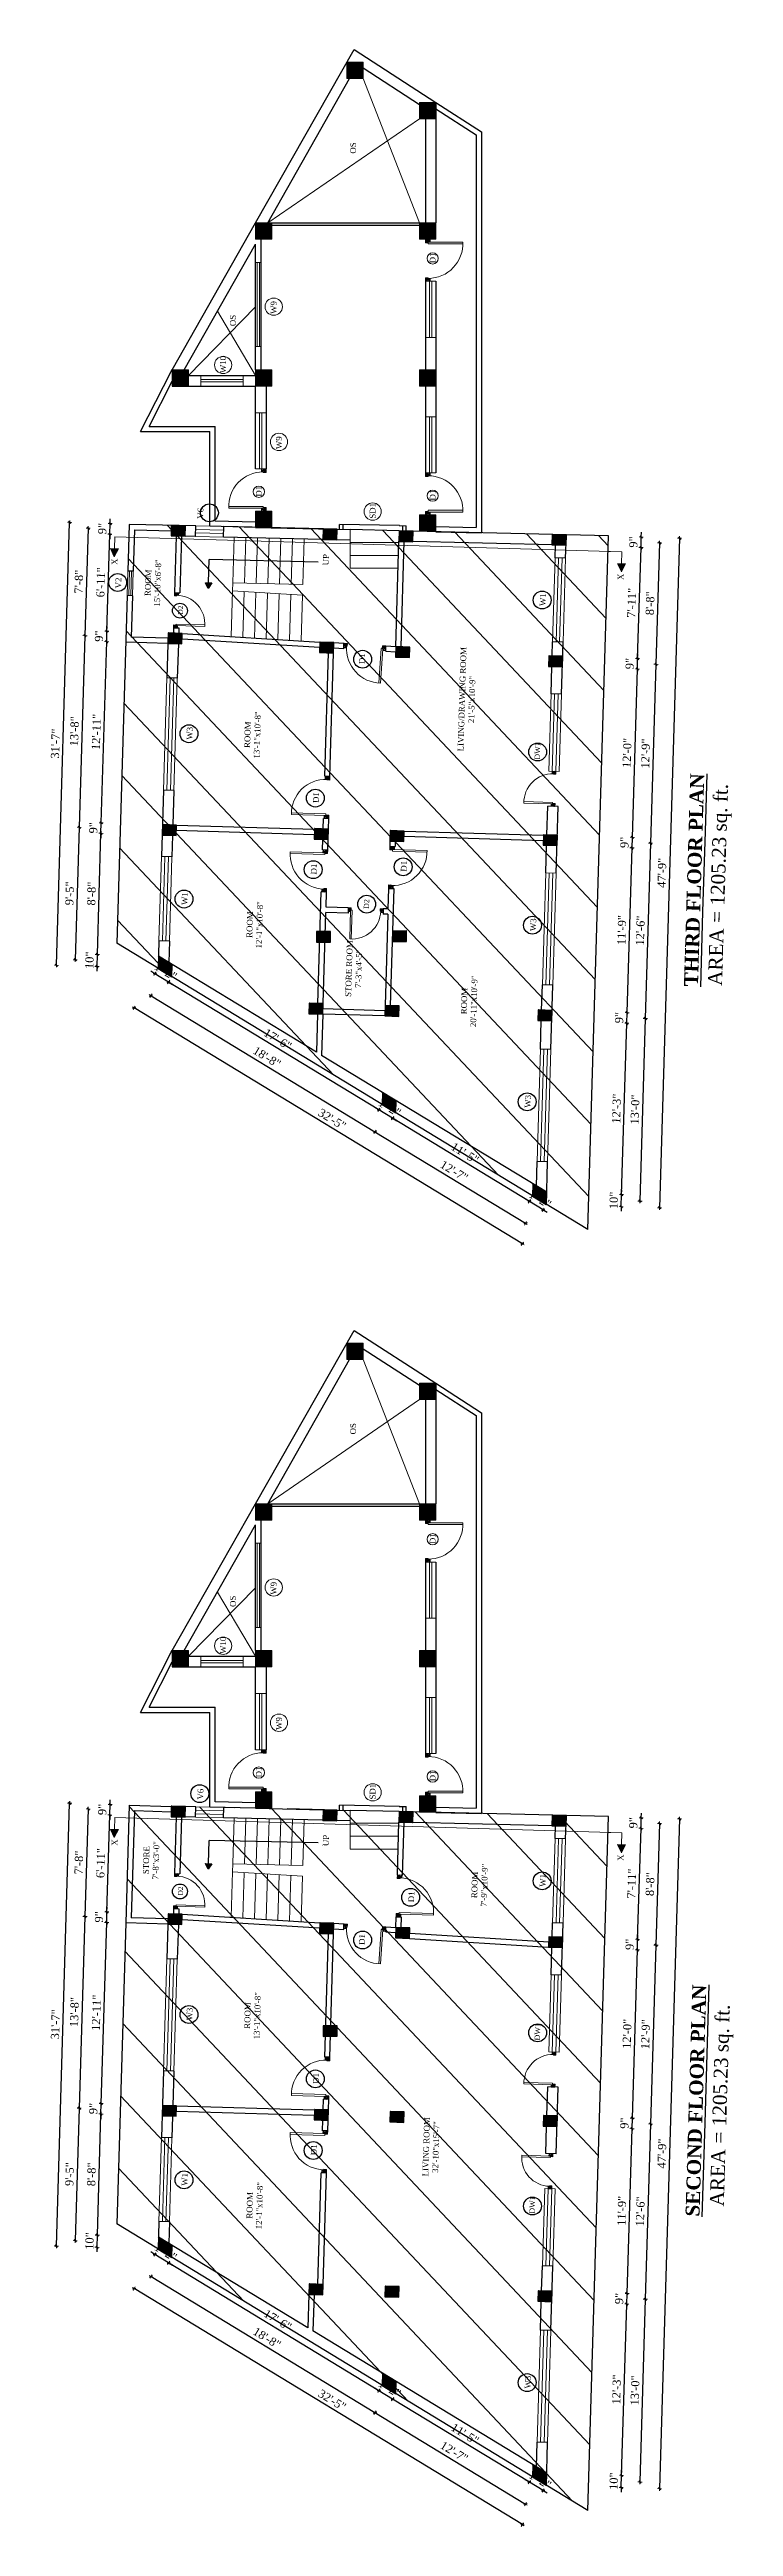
# Model space of a CAD drawing. Header units: inches. Extents: x 4069 to 291496, y -47643 to 12535.
# Drawn here: x 144230 to 144815, y -19091 to -16972 of the extents above; entities that cross this region are included whole.
import ezdxf

# ---------------------------------------------------------------- set-up
doc = ezdxf.new("R2010")
doc.units = ezdxf.units.IN
doc.header["$LTSCALE"] = 5
doc.header["$MEASUREMENT"] = 0
for name, color, linetype, lineweight in [('A-WALL', 7, 'Continuous', 9), ('Dimension', 7, 'Continuous', 18), ('DOOR', 62, 'Continuous', 0), ('Dw', 2, 'Continuous', 18), ('tefriş', 30, 'Continuous', 9)]:
    doc.layers.add(name, color=color, linetype=linetype, lineweight=lineweight)
doc.layers.add('dim line', color=7, linetype='Continuous', lineweight=15, true_color=0xfab2b2)
doc.layers.add('TEXT', color=6, linetype='Continuous')
doc.layers.add('WALL', color=7, linetype='Continuous')
doc.styles.add('ordinary', font='times.ttf')
doc.dimstyles.new('Copy of 96', dxfattribs={"dimtxt": 7, "dimasz": 4, "dimexe": 0.5, "dimexo": 0.5, "dimgap": 3, "dimtad": 1, "dimdec": 1, "dimzin": 11, "dimdsep": 46, "dimlunit": 4, "dimtxsty": 'ordinary', "dimblk": 'OBLIQUE', "dimcen": 0.09, "dimse1": 1, "dimse2": 1, "dimclrt": 6, "dimazin": 0, "dimtfac": 1, "dimtdec": 1, "dimtix": 1, "dimtmove": 2, "dimatfit": 3, "dimldrblk": 'leader', "dimfxl": 0.5, "dimfxlon": 1, "dimtolj": 1, "dimtzin": 0, "dimarcsym": 0})

msp = doc.modelspace()

# ---------------------------------------------------------------- texts
at = {"layer": 'TEXT', "style": 'ordinary'}
for s, height, rotation, p in [('OS', 5, 90, (144492.19746, -17061.51008)), ('D1', 5, 90, (144560.2595, -17155.30324)), ('OS', 5, 90, (144389.36681, -17209.06277)), ('W9', 5, 90, (144424.2431, -17198.53445)), ('W10', 5, 90, (144380.96575, -17249.21197)), ('W9', 5, 90, (144428.7431, -17314.19783)), ('D1', 5, 90, (144411.5231, -17354.86108)), ('D1', 5, 90, (144560.2595, -17358.18568)), ('V6', 5, 88.29037351, (144361.4504, -17373.85243)), ('SD1', 5, 90, (144508.90255, -17373.7481)), ('UP', 5, 88.28959735, (144468.75886, -17413.71943)), ('V2', 5, 88.29037351, (144291.22769, -17433.41644)), ('D2', 4.1665, 88.28959735, (144344.00589, -17455.91388)), ('W1', 5, 88.29037351, (144654.34178, -17448.46165)), ('D1', 5, 88.28959735, (144499.6491, -17498.15381)), ('W3', 5, 88.29037351, (144352.16868, -17562.79474)), ('DW1', 4.5, 88.29037351, (144649.4249, -17579.90133)), ('D1', 5, 88.29037351, (144460.33239, -17616.95097)), ('D1', 5, 88.28959735, (144535.45241, -17675.68257)), ('D1', 5, 88.28959735, (144458.5067, -17678.10263)), ('W1', 5, 88.29037351, (144347.94727, -17704.19538)), ('D2', 4.5, 88.29037351, (144503.26608, -17707.60989)), ('W3', 5, 88.29037351, (144646.03922, -17726.56492)), ('W3', 5, 88.29037351, (144641.53087, -17877.57678)), ('OS', 5, 90, (144492.19746, -18156.95035)), ('D1', 5, 90, (144560.2595, -18250.74351)), ('OS', 5, 90, (144389.36681, -18304.50304)), ('W9', 5, 90, (144424.2431, -18293.97472)), ('W10', 5, 90, (144380.96575, -18344.65224)), ('W9', 5, 90, (144428.7431, -18409.6381)), ('D1', 5, 90, (144411.5231, -18450.30135)), ('D1', 5, 90, (144560.2595, -18453.62595)), ('V6', 5, 88.29037351, (144361.4504, -18469.2927)), ('SD1', 5, 90, (144508.90255, -18469.18837)), ('UP', 5, 88.28959735, (144468.75886, -18509.1597)), ('W1', 5, 88.29037351, (144654.34178, -18543.90192)), ('D2', 4.1665, 88.28959735, (144344.00589, -18551.35415)), ('D1', 5, 88.29037351, (144541.84139, -18557.11904)), ('D1', 5, 88.28959735, (144499.6491, -18593.59408)), ('W3', 5, 88.29037351, (144352.16868, -18658.23501)), ('DW1', 4.5, 88.29037351, (144649.4249, -18675.3416)), ('D1', 5, 88.29037351, (144460.33239, -18712.39125)), ('D1', 5, 88.28959735, (144458.5067, -18773.5429)), ('W1', 5, 88.29037351, (144347.94727, -18799.63565)), ('DW1', 4.5, 88.29037351, (144645.00165, -18823.50321)), ('W3', 5, 88.29037351, (144641.53087, -18973.01705))]:
    msp.add_text(s, height=height, rotation=rotation, dxfattribs=at).set_placement(p)
at = {"layer": 'TEXT', "char_height": 5, "attachment_point": 8, "rotation": 88.28959735, "style": 'ordinary'}
for s, insert in [('ROOM\\P15\'-10"x6\'-8"', (144325.1055, -17428.86114)), ('LIVING/DRAWING ROOM\\P21\'-5"x10\'-9"', (144593.80464, -17528.48574)), ('ROOM\\P13\'-1"x10\'-8"', (144410.24803, -17558.81524)), ('ROOM\\P12\'-1"x10\'-8"', (144412.12662, -17721.21407)), ('STORE ROOM\\P7\'-3"x4\'-5"', (144497.08388, -17758.8018)), ('ROOM\\P20\'-11"x10\'-9"', (144595.59767, -17786.60073)), ('STORE\\P7\'-8"x3\'-0"', (144323.57792, -18521.36044)), ('ROOM\\P7\'-9"x10\'-9"', (144604.5337, -18542.57605)), ('ROOM\\P13\'-1"x10\'-8"', (144410.24803, -18654.25551)), ('LIVING ROOM\\P32\'-10"x15\'-7"', (144563.10899, -18766.5488)), ('ROOM\\P12\'-1"x10\'-8"', (144412.12662, -18816.65434))]:
    msp.add_mtext_dynamic_manual_height_columns(s, width=101.5687276, gutter_width=1720.71691, heights=[0], dxfattribs=dict(at, insert=insert))
at = {"layer": 'TEXT', "char_height": 12, "width": 219.8150831, "attachment_point": 8, "rotation": 88.28959735, "style": 'ordinary'}
for s, insert in [('{\\fTimes New Roman|b1|i0|c0|p18;\\LTHIRD FLOOR PLAN}', (144787.61377, -17682.87828)), ('AREA = 1205.23 sq. ft.', (144811.73676, -17687.18482)), ('{\\fTimes New Roman|b1|i0|c0|p18;\\LSECOND FLOOR PLAN}', (144789.14935, -18726.88277)), ('AREA = 1205.23 sq. ft.', (144813.27233, -18731.1893))]:
    msp.add_mtext(s, dxfattribs=dict(at, insert=insert))

# ---------------------------------------------------------------- blocks, each defined once
blk = doc.blocks.new('C1a')
at = {"color": 1, "ltscale": 5}
for p, q in [((18657.7, 4625.8), (18648.7, 4625.8)), ((18648.7, 4625.8), (18648.8, 4613.8)), ((18657.8, 4613.8), (18657.7, 4625.8)), ((18648.8, 4613.8), (18657.8, 4613.8))]:
    blk.add_line(p, q, dxfattribs=at)
blk = doc.blocks.new('c2a')
at = {"color": 1, "ltscale": 5}
for p, q in [((18091.6, 4625.8), (18084.8, 4613.8)), ((18102, 4625.8), (18091.6, 4625.8)), ((18095.2, 4613.8), (18102, 4625.8)), ((18084.8, 4613.8), (18095.2, 4613.8))]:
    blk.add_line(p, q, dxfattribs=at)
blk = doc.blocks.new('A$C27B36B59')
at = {"layer": 'DOOR'}
for p, q in [((0, 4), (0, 0)), ((2.5, 4), (0, 4)), ((0, 0), (3, 0)), ((2.5, 2.5), (2.5, 4)), ((3, 2.5), (2.5, 2.5)), ((3, 0), (3, 2.5))]:
    blk.add_line(p, q, dxfattribs=at)
for centre, radius, start, end in [((-1.4, -0.5), 4.75, 22.1411, 72.838), ((1.3, 2.1), 1.64, 45.138, 144.8948), ((2.2, 0.3), 2.49, 83.3149, 152.658), ((0.1, 0.4), 2.05, 349.4875, 93.6805), ((2, -0.5), 2.01, 58.7447, 166.495), ((-0.1, 0.3), 1.13, 343.542, 86.947), ((2.1, -0.4), 1.17, 38.2816, 160.1519)]:
    blk.add_arc(centre, radius, start, end, dxfattribs=at)
blk = doc.blocks.new('D2')
at = {"layer": 'DOOR'}
for p, q in [((74474, 24047.6), (74474, 24018.1)), ((74474, 24047.6), (74475.5, 24047.6)), ((74475.5, 24047.6), (74475.5, 24018.1))]:
    blk.add_line(p, q, dxfattribs=at)
blk.add_arc((74474, 24047.6), 29.5, 180, 272.9146, dxfattribs=at)
at = {"layer": 'DOOR', "xscale": -1, "rotation": 180}
blk.add_blockref('A$C27B36B59', (74442, 24050.1), dxfattribs=at)
at = {"layer": 'DOOR', "rotation": 180}
blk.add_blockref('A$C27B36B59', (74478, 24050.1), dxfattribs=at)
blk = doc.blocks.new('x-x')
at = {"ltscale": 5}
for points in [[(11364, -701.5), (11364, -694.5), (11357.1, -698.1)], [(11364, -1135.5), (11364, -1128.5), (11357.1, -1132.1)]]:
    blk.add_hatch(color=256, dxfattribs=at).paths.add_polyline_path(points)
for p, q in [((11364, -694.5), (11357.1, -698.1)), ((11357.1, -698.1), (11364, -701.5)), ((11364, -701.5), (11364, -694.5)), ((11374.1, -698.1), (11364, -698.1)), ((11374.1, -698.1), (11374.1, -1132.1)), ((11364, -1128.5), (11357.1, -1132.1)), ((11357.1, -1132.1), (11364, -1135.5)), ((11364, -1135.5), (11364, -1128.5)), ((11374.1, -1132.1), (11364, -1132.1))]:
    blk.add_line(p, q, dxfattribs=at)
at = {"layer": 'A-WALL', "color": 1, "ltscale": 5}
blk.add_line((11374.1, -1120.1), (11374.1, -1132.1), dxfattribs=at)
at = {"layer": 'TEXT', "style": 'ordinary'}
for p in [(11350.1, -701), (11350.1, -1134.1)]:
    blk.add_text('X', height=5, dxfattribs=at).set_placement(p)
blk = doc.blocks.new('oblique')
at = {"color": 0, "lineweight": -2}
blk.add_line((0.25, 0.25), (-0.25, -0.25), dxfattribs=at)
at = {"layer": 'dim line', "lineweight": 9}
for p, q in [((-0.4375, 0), (0.4375, 0)), ((0, 0.4375), (0, -0.4375))]:
    blk.add_line(p, q, dxfattribs=at)
blk = doc.blocks.new('*D4468')
at = {"layer": 'A-WALL', "color": 0, "lineweight": -2, "ltscale": 50, "transparency": 16777216}
blk.add_line((144751.9, -18489.8), (144748.8, -18593.8), dxfattribs=at)
at = {"layer": 'Defpoints', "color": 0, "ltscale": 50, "transparency": 16777216}
for p in [(144672, -18487.4), (144668.9, -18591.4), (144748.8, -18593.8)]:
    blk.add_point(p, dxfattribs=at)
at = {"layer": 'A-WALL', "color": 0, "lineweight": -2, "ltscale": 50, "transparency": 16777216, "xscale": 4, "yscale": 4, "zscale": 4}
for p, rotation in [((144751.9, -18489.8), 88.28998542812829), ((144748.8, -18593.8), 268.2899854281283)]:
    blk.add_blockref('oblique', p, dxfattribs=dict(at, rotation=rotation))
at = {"layer": 'A-WALL', "color": 6, "ltscale": 50, "transparency": 16777216, "insert": (144743.8, -18541.6), "char_height": 7, "attachment_point": 5, "rotation": 88.29, "style": 'ordinary'}
blk.add_mtext('\\A1;8\'-8"', dxfattribs=at)
blk = doc.blocks.new('_OBLIQUE')
at = {"color": 0, "linetype": 'ByBlock'}
blk.add_line((-0.5, -0.5), (0.5, 0.5), dxfattribs=at)
blk = doc.blocks.new('leader')
at = {"layer": 'Dimension'}
for p, q in [((-4.42, 0), (4.42, 0)), ((0, -4.33), (0, 4.33))]:
    blk.add_line(p, q, dxfattribs=at)
blk = doc.blocks.new('*D4469')
at = {"layer": 'A-WALL', "color": 0, "lineweight": -2, "ltscale": 50, "transparency": 16777216}
blk.add_line((144748.8, -18593.8), (144744.2, -18746.7), dxfattribs=at)
at = {"layer": 'Defpoints', "color": 0, "ltscale": 50, "transparency": 16777216}
for p in [(144668.9, -18591.4), (144664.3, -18744.3), (144744.2, -18746.7)]:
    blk.add_point(p, dxfattribs=at)
at = {"layer": 'A-WALL', "color": 0, "lineweight": -2, "ltscale": 50, "transparency": 16777216, "xscale": 4, "yscale": 4, "zscale": 4}
for p, rotation in [((144748.8, -18593.8), 88.28998542889815), ((144744.2, -18746.7), 268.2899854288981)]:
    blk.add_blockref('oblique', p, dxfattribs=dict(at, rotation=rotation))
at = {"layer": 'A-WALL', "color": 6, "ltscale": 50, "transparency": 16777216, "insert": (144739.9, -18670), "char_height": 7, "attachment_point": 5, "rotation": 88.29, "style": 'ordinary'}
blk.add_mtext('\\A1;12\'-9"', dxfattribs=at)
blk = doc.blocks.new('*D4470')
at = {"layer": 'A-WALL', "color": 0, "lineweight": -2, "ltscale": 50, "transparency": 16777216}
blk.add_line((144744.2, -18746.7), (144739.7, -18896.6), dxfattribs=at)
at = {"layer": 'Defpoints', "color": 0, "ltscale": 50, "transparency": 16777216}
for p in [(144664.3, -18744.3), (144659.9, -18894.2), (144739.7, -18896.6)]:
    blk.add_point(p, dxfattribs=at)
at = {"layer": 'A-WALL', "color": 0, "lineweight": -2, "ltscale": 50, "transparency": 16777216, "xscale": 4, "yscale": 4, "zscale": 4}
for p, rotation in [((144744.2, -18746.7), 88.28998542889815), ((144739.7, -18896.6), 268.2899854288981)]:
    blk.add_blockref('oblique', p, dxfattribs=dict(at, rotation=rotation))
at = {"layer": 'A-WALL', "color": 6, "ltscale": 50, "transparency": 16777216, "insert": (144735.4, -18821.5), "char_height": 7, "attachment_point": 5, "rotation": 88.29, "style": 'ordinary'}
blk.add_mtext('\\A1;12\'-6"', dxfattribs=at)
blk = doc.blocks.new('*D4471')
at = {"layer": 'A-WALL', "color": 0, "lineweight": -2, "ltscale": 50, "transparency": 16777216}
blk.add_line((144739.7, -18896.6), (144735.1, -19052.9), dxfattribs=at)
at = {"layer": 'Defpoints', "color": 0, "ltscale": 50, "transparency": 16777216}
for p in [(144659.9, -18894.2), (144655.2, -19050.5), (144735.1, -19052.9)]:
    blk.add_point(p, dxfattribs=at)
at = {"layer": 'A-WALL', "color": 0, "lineweight": -2, "ltscale": 50, "transparency": 16777216, "xscale": 4, "yscale": 4, "zscale": 4}
for p, rotation in [((144739.7, -18896.6), 88.28998542889815), ((144735.1, -19052.9), 268.2899854288981)]:
    blk.add_blockref('oblique', p, dxfattribs=dict(at, rotation=rotation))
at = {"layer": 'A-WALL', "color": 6, "ltscale": 50, "transparency": 16777216, "insert": (144730.9, -18974.6), "char_height": 7, "attachment_point": 5, "rotation": 88.29, "style": 'ordinary'}
blk.add_mtext('\\A1;13\'-0"', dxfattribs=at)
blk = doc.blocks.new('*D4472')
at = {"layer": 'A-WALL', "color": 0, "lineweight": -2, "ltscale": 50, "transparency": 16777216}
blk.add_line((144769, -18485.8), (144751.9, -19058.6), dxfattribs=at)
at = {"layer": 'Defpoints', "color": 0, "ltscale": 50, "transparency": 16777216}
for p in [(144672.1, -18482.9), (144655, -19055.7), (144751.9, -19058.6)]:
    blk.add_point(p, dxfattribs=at)
at = {"layer": 'A-WALL', "color": 0, "lineweight": -2, "ltscale": 50, "transparency": 16777216, "xscale": 4, "yscale": 4, "zscale": 4}
for p, rotation in [((144769, -18485.8), 88.28998542889815), ((144751.9, -19058.6), 268.2899854288981)]:
    blk.add_blockref('oblique', p, dxfattribs=dict(at, rotation=rotation))
at = {"layer": 'A-WALL', "color": 6, "ltscale": 50, "transparency": 16777216, "insert": (144753.9, -18772), "char_height": 7, "attachment_point": 5, "rotation": 88.29, "style": 'ordinary'}
blk.add_mtext('\\A1;47\'-9"', dxfattribs=at)
blk = doc.blocks.new('*D4473')
at = {"layer": 'A-WALL', "color": 0, "lineweight": -2, "ltscale": 50, "transparency": 16777216}
for p, q in [((144640.5, -19053.1), (144637, -19051)), ((144652.3, -19060.2), (144640.5, -19053.1)), ((144652.3, -19060.2), (144655.7, -19062.3))]:
    blk.add_line(p, q, dxfattribs=at)
at = {"layer": 'Defpoints', "color": 0, "ltscale": 50, "transparency": 16777216}
for p in [(144640.5, -19053.1), (144643.2, -19048.5), (144655, -19055.7)]:
    blk.add_point(p, dxfattribs=at)
at = {"layer": 'A-WALL', "color": 0, "lineweight": -2, "ltscale": 50, "transparency": 16777216, "xscale": 4, "yscale": 4, "zscale": 4}
for p, rotation in [((144640.5, -19053.1), 328.7014709223851), ((144652.3, -19060.2), 148.7014709223851)]:
    blk.add_blockref('oblique', p, dxfattribs=dict(at, rotation=rotation))
at = {"layer": 'A-WALL', "color": 6, "ltscale": 50, "transparency": 16777216, "insert": (144649.7, -19051.1), "char_height": 7, "attachment_point": 5, "rotation": 328.7015, "style": 'ordinary'}
blk.add_mtext('\\A1;1\'-2"', dxfattribs=at)
blk = doc.blocks.new('*D4474')
at = {"layer": 'A-WALL', "color": 0, "lineweight": -2, "ltscale": 50, "transparency": 16777216}
blk.add_line((144640.5, -19053.1), (144523.5, -18982), dxfattribs=at)
at = {"layer": 'Defpoints', "color": 0, "ltscale": 50, "transparency": 16777216}
for p in [(144526.3, -18977.4), (144523.5, -18982), (144643.2, -19048.5)]:
    blk.add_point(p, dxfattribs=at)
at = {"layer": 'A-WALL', "color": 0, "lineweight": -2, "ltscale": 50, "transparency": 16777216, "xscale": 4, "yscale": 4, "zscale": 4}
for p, rotation in [((144523.5, -18982), 148.7014709249116), ((144640.5, -19053.1), 328.7014709249116)]:
    blk.add_blockref('oblique', p, dxfattribs=dict(at, rotation=rotation))
at = {"layer": 'A-WALL', "color": 6, "ltscale": 50, "transparency": 16777216, "insert": (144585.4, -19011.9), "char_height": 7, "attachment_point": 5, "rotation": 328.7015, "style": 'ordinary'}
blk.add_mtext('\\A1;11\'-5"', dxfattribs=at)
blk = doc.blocks.new('*D4475')
at = {"layer": 'A-WALL', "color": 0, "lineweight": -2, "ltscale": 50, "transparency": 16777216}
for p, q in [((144511.7, -18974.8), (144508.3, -18972.7)), ((144523.5, -18982), (144511.7, -18974.8)), ((144523.5, -18982), (144527, -18984.1))]:
    blk.add_line(p, q, dxfattribs=at)
at = {"layer": 'Defpoints', "color": 0, "ltscale": 50, "transparency": 16777216}
for p in [(144511.7, -18974.8), (144514.5, -18970.2), (144526.3, -18977.4)]:
    blk.add_point(p, dxfattribs=at)
at = {"layer": 'A-WALL', "color": 0, "lineweight": -2, "ltscale": 50, "transparency": 16777216, "xscale": 4, "yscale": 4, "zscale": 4}
for p, rotation in [((144511.7, -18974.8), 328.7014709249116), ((144523.5, -18982), 148.7014709249116)]:
    blk.add_blockref('oblique', p, dxfattribs=dict(at, rotation=rotation))
at = {"layer": 'A-WALL', "color": 6, "ltscale": 50, "transparency": 16777216, "insert": (144521, -18972.8), "char_height": 7, "attachment_point": 5, "rotation": 328.7015, "style": 'ordinary'}
blk.add_mtext('\\A1;1\'-2"', dxfattribs=at)
blk = doc.blocks.new('*D4476')
at = {"layer": 'A-WALL', "color": 0, "lineweight": -2, "ltscale": 50, "transparency": 16777216}
blk.add_line((144511.7, -18974.8), (144331.9, -18865.5), dxfattribs=at)
at = {"layer": 'Defpoints', "color": 0, "ltscale": 50, "transparency": 16777216}
for p in [(144331.9, -18865.5), (144334.7, -18860.9), (144514.5, -18970.2)]:
    blk.add_point(p, dxfattribs=at)
at = {"layer": 'A-WALL', "color": 0, "lineweight": -2, "ltscale": 50, "transparency": 16777216, "xscale": 4, "yscale": 4, "zscale": 4}
for p, rotation in [((144331.9, -18865.5), 148.7014709249116), ((144511.7, -18974.8), 328.7014709249116)]:
    blk.add_blockref('oblique', p, dxfattribs=dict(at, rotation=rotation))
at = {"layer": 'A-WALL', "color": 6, "ltscale": 50, "transparency": 16777216, "insert": (144425.2, -18914.5), "char_height": 7, "attachment_point": 5, "rotation": 328.7015, "style": 'ordinary'}
blk.add_mtext('\\A1;17\'-6"', dxfattribs=at)
blk = doc.blocks.new('*D4477')
at = {"layer": 'A-WALL', "color": 0, "lineweight": -2, "ltscale": 50, "transparency": 16777216}
for p, q in [((144320.1, -18858.3), (144316.7, -18856.2)), ((144331.9, -18865.5), (144320.1, -18858.3)), ((144331.9, -18865.5), (144335.3, -18867.6))]:
    blk.add_line(p, q, dxfattribs=at)
at = {"layer": 'Defpoints', "color": 0, "ltscale": 50, "transparency": 16777216}
for p in [(144322.9, -18853.7), (144320.1, -18858.3), (144334.7, -18860.9)]:
    blk.add_point(p, dxfattribs=at)
at = {"layer": 'A-WALL', "color": 0, "lineweight": -2, "ltscale": 50, "transparency": 16777216, "xscale": 4, "yscale": 4, "zscale": 4}
for p, rotation in [((144320.1, -18858.3), 328.7014709249116), ((144331.9, -18865.5), 148.7014709249116)]:
    blk.add_blockref('oblique', p, dxfattribs=dict(at, rotation=rotation))
at = {"layer": 'A-WALL', "color": 6, "ltscale": 50, "transparency": 16777216, "insert": (144329.4, -18856.3), "char_height": 7, "attachment_point": 5, "rotation": 328.7015, "style": 'ordinary'}
blk.add_mtext('\\A1;1\'-2"', dxfattribs=at)
blk = doc.blocks.new('*D4478')
at = {"layer": 'A-WALL', "color": 0, "lineweight": -2, "ltscale": 50, "transparency": 16777216}
blk.add_line((144316.8, -18877.1), (144508.4, -18993.6), dxfattribs=at)
at = {"layer": 'Defpoints', "color": 0, "ltscale": 50, "transparency": 16777216}
for p in [(144328.8, -18857.3), (144520.4, -18973.8), (144508.4, -18993.6)]:
    blk.add_point(p, dxfattribs=at)
at = {"layer": 'A-WALL', "color": 0, "lineweight": -2, "ltscale": 50, "transparency": 16777216, "xscale": 4, "yscale": 4, "zscale": 4}
for p, rotation in [((144316.8, -18877.1), 148.7014709223947), ((144508.4, -18993.6), 328.7014709223947)]:
    blk.add_blockref('oblique', p, dxfattribs=dict(at, rotation=rotation))
at = {"layer": 'A-WALL', "color": 6, "ltscale": 50, "transparency": 16777216, "insert": (144416, -18929.8), "char_height": 7, "attachment_point": 5, "rotation": 328.7015, "style": 'ordinary'}
blk.add_mtext('\\A1;18\'-8"', dxfattribs=at)
blk = doc.blocks.new('*D4479')
at = {"layer": 'A-WALL', "color": 0, "lineweight": -2, "ltscale": 50, "transparency": 16777216}
blk.add_line((144508.4, -18993.6), (144637.1, -19071.9), dxfattribs=at)
at = {"layer": 'Defpoints', "color": 0, "ltscale": 50, "transparency": 16777216}
for p in [(144520.4, -18973.8), (144649.1, -19052.1), (144637.1, -19071.9)]:
    blk.add_point(p, dxfattribs=at)
at = {"layer": 'A-WALL', "color": 0, "lineweight": -2, "ltscale": 50, "transparency": 16777216, "xscale": 4, "yscale": 4, "zscale": 4}
for p, rotation in [((144508.4, -18993.6), 148.7014709249347), ((144637.1, -19071.9), 328.7014709249347)]:
    blk.add_blockref('oblique', p, dxfattribs=dict(at, rotation=rotation))
at = {"layer": 'A-WALL', "color": 6, "ltscale": 50, "transparency": 16777216, "insert": (144576.2, -19027.1), "char_height": 7, "attachment_point": 5, "rotation": 328.7015, "style": 'ordinary'}
blk.add_mtext('\\A1;12\'-7"', dxfattribs=at)
blk = doc.blocks.new('*D4480')
at = {"layer": 'A-WALL', "color": 0, "lineweight": -2, "ltscale": 50, "transparency": 16777216}
blk.add_line((144634.5, -19089.4), (144302.4, -18887.5), dxfattribs=at)
at = {"layer": 'Defpoints', "color": 0, "ltscale": 50, "transparency": 16777216}
for p in [(144322.9, -18853.7), (144302.4, -18887.5), (144655, -19055.7)]:
    blk.add_point(p, dxfattribs=at)
at = {"layer": 'A-WALL', "color": 0, "lineweight": -2, "ltscale": 50, "transparency": 16777216, "xscale": 4, "yscale": 4, "zscale": 4}
for p, rotation in [((144302.4, -18887.5), 148.7014709224015), ((144634.5, -19089.4), 328.7014709224015)]:
    blk.add_blockref('oblique', p, dxfattribs=dict(at, rotation=rotation))
at = {"layer": 'A-WALL', "color": 6, "ltscale": 50, "transparency": 16777216, "insert": (144471.8, -18982.9), "char_height": 7, "attachment_point": 5, "rotation": 328.7015, "style": 'ordinary'}
blk.add_mtext('\\A1;32\'-5"', dxfattribs=at)
blk = doc.blocks.new('*D4481')
at = {"layer": 'A-WALL', "color": 0, "lineweight": -2, "ltscale": 50, "transparency": 16777216}
for p, q in [((144270.6, -18852.2), (144270.4, -18856.2)), ((144270.6, -18852.2), (144270.9, -18841.8)), ((144270.9, -18841.8), (144271, -18837.8))]:
    blk.add_line(p, q, dxfattribs=at)
at = {"layer": 'Defpoints', "color": 0, "ltscale": 50, "transparency": 16777216}
for p in [(144270.9, -18841.8), (144322.9, -18853.7), (144323.2, -18843.4)]:
    blk.add_point(p, dxfattribs=at)
at = {"layer": 'A-WALL', "color": 0, "lineweight": -2, "ltscale": 50, "transparency": 16777216, "xscale": 4, "yscale": 4, "zscale": 4}
for p, rotation in [((144270.6, -18852.2), 88.28998542817033), ((144270.9, -18841.8), 268.2899854281703)]:
    blk.add_blockref('oblique', p, dxfattribs=dict(at, rotation=rotation))
at = {"layer": 'A-WALL', "color": 6, "ltscale": 50, "transparency": 16777216, "insert": (144264.2, -18846.8), "char_height": 7, "attachment_point": 5, "rotation": 88.29, "style": 'ordinary'}
blk.add_mtext('\\A1;10"', dxfattribs=at)
blk = doc.blocks.new('*D4482')
at = {"layer": 'A-WALL', "color": 0, "lineweight": -2, "ltscale": 50, "transparency": 16777216}
blk.add_line((144270.9, -18841.8), (144274, -18738.2), dxfattribs=at)
at = {"layer": 'Defpoints', "color": 0, "ltscale": 50, "transparency": 16777216}
for p in [(144274, -18738.2), (144326.3, -18739.8), (144323.2, -18843.4)]:
    blk.add_point(p, dxfattribs=at)
at = {"layer": 'A-WALL', "color": 0, "lineweight": -2, "ltscale": 50, "transparency": 16777216, "xscale": 4, "yscale": 4, "zscale": 4}
for p, rotation in [((144274, -18738.2), 88.28998542889812), ((144270.9, -18841.8), 268.2899854288981)]:
    blk.add_blockref('oblique', p, dxfattribs=dict(at, rotation=rotation))
at = {"layer": 'A-WALL', "color": 6, "ltscale": 50, "transparency": 16777216, "insert": (144265.9, -18789.8), "char_height": 7, "attachment_point": 5, "rotation": 88.29, "style": 'ordinary'}
blk.add_mtext('\\A1;8\'-8"', dxfattribs=at)
blk = doc.blocks.new('*D4483')
at = {"layer": 'A-WALL', "color": 0, "lineweight": -2, "ltscale": 50, "transparency": 16777216}
for p, q in [((144274.2, -18729.2), (144274.3, -18725.2)), ((144274, -18738.2), (144273.8, -18742.2)), ((144274, -18738.2), (144274.2, -18729.2))]:
    blk.add_line(p, q, dxfattribs=at)
at = {"layer": 'Defpoints', "color": 0, "ltscale": 50, "transparency": 16777216}
for p in [(144274.2, -18729.2), (144326.3, -18739.8), (144326.6, -18730.8)]:
    blk.add_point(p, dxfattribs=at)
at = {"layer": 'A-WALL', "color": 0, "lineweight": -2, "ltscale": 50, "transparency": 16777216, "xscale": 4, "yscale": 4, "zscale": 4}
for p, rotation in [((144274, -18738.2), 88.28998542889815), ((144274.2, -18729.2), 268.2899854288981)]:
    blk.add_blockref('oblique', p, dxfattribs=dict(at, rotation=rotation))
at = {"layer": 'A-WALL', "color": 6, "ltscale": 50, "transparency": 16777216, "insert": (144267.5, -18733.5), "char_height": 7, "attachment_point": 5, "rotation": 88.29, "style": 'ordinary'}
blk.add_mtext('\\A1;9"', dxfattribs=at)
blk = doc.blocks.new('*D4484')
at = {"layer": 'A-WALL', "color": 0, "lineweight": -2, "ltscale": 50, "transparency": 16777216}
blk.add_line((144274.2, -18729.2), (144278.9, -18574.3), dxfattribs=at)
at = {"layer": 'Defpoints', "color": 0, "ltscale": 50, "transparency": 16777216}
for p in [(144278.9, -18574.3), (144331.2, -18575.9), (144326.6, -18730.8)]:
    blk.add_point(p, dxfattribs=at)
at = {"layer": 'A-WALL', "color": 0, "lineweight": -2, "ltscale": 50, "transparency": 16777216, "xscale": 4, "yscale": 4, "zscale": 4}
for p, rotation in [((144278.9, -18574.3), 88.28998542889812), ((144274.2, -18729.2), 268.2899854288981)]:
    blk.add_blockref('oblique', p, dxfattribs=dict(at, rotation=rotation))
at = {"layer": 'A-WALL', "color": 6, "ltscale": 50, "transparency": 16777216, "insert": (144270, -18651.6), "char_height": 7, "attachment_point": 5, "rotation": 88.29, "style": 'ordinary'}
blk.add_mtext('\\A1;12\'-11"', dxfattribs=at)
blk = doc.blocks.new('*D4485')
at = {"layer": 'A-WALL', "color": 0, "lineweight": -2, "ltscale": 50, "transparency": 16777216}
for p, q in [((144278.9, -18574.3), (144278.7, -18578.3)), ((144278.9, -18574.3), (144279.1, -18565.3)), ((144279.1, -18565.3), (144279.2, -18561.3))]:
    blk.add_line(p, q, dxfattribs=at)
at = {"layer": 'Defpoints', "color": 0, "ltscale": 50, "transparency": 16777216}
for p in [(144279.1, -18565.3), (144331.2, -18575.9), (144331.5, -18566.9)]:
    blk.add_point(p, dxfattribs=at)
at = {"layer": 'A-WALL', "color": 0, "lineweight": -2, "ltscale": 50, "transparency": 16777216, "xscale": 4, "yscale": 4, "zscale": 4}
for p, rotation in [((144278.9, -18574.3), 88.28998542889815), ((144279.1, -18565.3), 268.2899854288981)]:
    blk.add_blockref('oblique', p, dxfattribs=dict(at, rotation=rotation))
at = {"layer": 'A-WALL', "color": 6, "ltscale": 50, "transparency": 16777216, "insert": (144272.4, -18569.6), "char_height": 7, "attachment_point": 5, "rotation": 88.29, "style": 'ordinary'}
blk.add_mtext('\\A1;9"', dxfattribs=at)
blk = doc.blocks.new('*D4486')
at = {"layer": 'A-WALL', "color": 0, "lineweight": -2, "ltscale": 50, "transparency": 16777216}
blk.add_line((144279.1, -18565.3), (144281.6, -18482.4), dxfattribs=at)
at = {"layer": 'Defpoints', "color": 0, "ltscale": 50, "transparency": 16777216}
for p in [(144281.6, -18482.4), (144333.9, -18483.9), (144331.5, -18566.9)]:
    blk.add_point(p, dxfattribs=at)
at = {"layer": 'A-WALL', "color": 0, "lineweight": -2, "ltscale": 50, "transparency": 16777216, "xscale": 4, "yscale": 4, "zscale": 4}
for p, rotation in [((144281.6, -18482.4), 88.28998542889812), ((144279.1, -18565.3), 268.2899854288981)]:
    blk.add_blockref('oblique', p, dxfattribs=dict(at, rotation=rotation))
at = {"layer": 'A-WALL', "color": 6, "ltscale": 50, "transparency": 16777216, "insert": (144273.8, -18523.6), "char_height": 7, "attachment_point": 5, "rotation": 88.29, "style": 'ordinary'}
blk.add_mtext('\\A1;6\'-11"', dxfattribs=at)
blk = doc.blocks.new('*D4487')
at = {"layer": 'A-WALL', "color": 0, "lineweight": -2, "ltscale": 50, "transparency": 16777216}
for p, q in [((144281.9, -18473.4), (144282, -18469.4)), ((144281.6, -18482.4), (144281.5, -18486.3)), ((144281.6, -18482.4), (144281.9, -18473.4))]:
    blk.add_line(p, q, dxfattribs=at)
at = {"layer": 'Defpoints', "color": 0, "ltscale": 50, "transparency": 16777216}
for p in [(144281.9, -18473.4), (144333.9, -18483.9), (144334.2, -18474.9)]:
    blk.add_point(p, dxfattribs=at)
at = {"layer": 'A-WALL', "color": 0, "lineweight": -2, "ltscale": 50, "transparency": 16777216, "xscale": 4, "yscale": 4, "zscale": 4}
for p, rotation in [((144281.9, -18473.4), 268.2899854288981), ((144281.6, -18482.4), 88.28998542889815)]:
    blk.add_blockref('oblique', p, dxfattribs=dict(at, rotation=rotation))
at = {"layer": 'A-WALL', "color": 6, "ltscale": 50, "transparency": 16777216, "insert": (144275.2, -18477.7), "char_height": 7, "attachment_point": 5, "rotation": 88.29, "style": 'ordinary'}
blk.add_mtext('\\A1;9"', dxfattribs=at)
blk = doc.blocks.new('*D4488')
at = {"layer": 'A-WALL', "color": 0, "lineweight": -2, "ltscale": 50, "transparency": 16777216}
blk.add_line((144263.1, -18477.3), (144260.3, -18569.3), dxfattribs=at)
at = {"layer": 'Defpoints', "color": 0, "ltscale": 50, "transparency": 16777216}
for p in [(144334.1, -18479.4), (144260.3, -18569.3), (144331.3, -18571.4)]:
    blk.add_point(p, dxfattribs=at)
at = {"layer": 'A-WALL', "color": 0, "lineweight": -2, "ltscale": 50, "transparency": 16777216, "xscale": 4, "yscale": 4, "zscale": 4}
for p, rotation in [((144263.1, -18477.3), 88.28998542811844), ((144260.3, -18569.3), 268.2899854281184)]:
    blk.add_blockref('oblique', p, dxfattribs=dict(at, rotation=rotation))
at = {"layer": 'A-WALL', "color": 6, "ltscale": 50, "transparency": 16777216, "insert": (144255.1, -18523.1), "char_height": 7, "attachment_point": 5, "rotation": 88.29, "style": 'ordinary'}
blk.add_mtext('\\A1;7\'-8"', dxfattribs=at)
blk = doc.blocks.new('*D4489')
at = {"layer": 'A-WALL', "color": 0, "lineweight": -2, "ltscale": 50, "transparency": 16777216}
blk.add_line((144260.3, -18569.3), (144255.4, -18733.2), dxfattribs=at)
at = {"layer": 'Defpoints', "color": 0, "ltscale": 50, "transparency": 16777216}
for p in [(144331.3, -18571.4), (144255.4, -18733.2), (144326.4, -18735.3)]:
    blk.add_point(p, dxfattribs=at)
at = {"layer": 'A-WALL', "color": 0, "lineweight": -2, "ltscale": 50, "transparency": 16777216, "xscale": 4, "yscale": 4, "zscale": 4}
for p, rotation in [((144260.3, -18569.3), 88.28998542889815), ((144255.4, -18733.2), 268.2899854288981)]:
    blk.add_blockref('oblique', p, dxfattribs=dict(at, rotation=rotation))
at = {"layer": 'A-WALL', "color": 6, "ltscale": 50, "transparency": 16777216, "insert": (144251.3, -18651), "char_height": 7, "attachment_point": 5, "rotation": 88.29, "style": 'ordinary'}
blk.add_mtext('\\A1;13\'-8"', dxfattribs=at)
blk = doc.blocks.new('*D4490')
at = {"layer": 'A-WALL', "color": 0, "lineweight": -2, "ltscale": 50, "transparency": 16777216}
blk.add_line((144255.4, -18733.2), (144252, -18846.5), dxfattribs=at)
at = {"layer": 'Defpoints', "color": 0, "ltscale": 50, "transparency": 16777216}
for p in [(144326.4, -18735.3), (144252, -18846.5), (144323.1, -18848.6)]:
    blk.add_point(p, dxfattribs=at)
at = {"layer": 'A-WALL', "color": 0, "lineweight": -2, "ltscale": 50, "transparency": 16777216, "xscale": 4, "yscale": 4, "zscale": 4}
for p, rotation in [((144255.4, -18733.2), 88.28998542889815), ((144252, -18846.5), 268.2899854288981)]:
    blk.add_blockref('oblique', p, dxfattribs=dict(at, rotation=rotation))
at = {"layer": 'A-WALL', "color": 6, "ltscale": 50, "transparency": 16777216, "insert": (144247.2, -18789.6), "char_height": 7, "attachment_point": 5, "rotation": 88.29, "style": 'ordinary'}
blk.add_mtext('\\A1;9\'-5"', dxfattribs=at)
blk = doc.blocks.new('*D4491')
at = {"layer": 'A-WALL', "color": 0, "lineweight": -2, "ltscale": 50, "transparency": 16777216}
blk.add_line((144235.9, -18851.2), (144247.2, -18472.3), dxfattribs=at)
at = {"layer": 'Defpoints', "color": 0, "ltscale": 50, "transparency": 16777216}
for p in [(144247.2, -18472.3), (144334.2, -18474.9), (144322.9, -18853.7)]:
    blk.add_point(p, dxfattribs=at)
at = {"layer": 'A-WALL', "color": 0, "lineweight": -2, "ltscale": 50, "transparency": 16777216, "xscale": 4, "yscale": 4, "zscale": 4}
for p, rotation in [((144247.2, -18472.3), 88.28998542889815), ((144235.9, -18851.2), 268.2899854288981)]:
    blk.add_blockref('oblique', p, dxfattribs=dict(at, rotation=rotation))
at = {"layer": 'A-WALL', "color": 6, "ltscale": 50, "transparency": 16777216, "insert": (144235, -18661.5), "char_height": 7, "attachment_point": 5, "rotation": 88.29, "style": 'ordinary'}
blk.add_mtext('\\A1;31\'-7"', dxfattribs=at)
blk = doc.blocks.new('*D4492')
at = {"layer": 'A-WALL', "color": 0, "lineweight": -2, "ltscale": 50, "transparency": 16777216}
for p, q in [((144719.4, -19047.2), (144719.6, -19043.2)), ((144719.1, -19057.6), (144719, -19061.6)), ((144719.1, -19057.6), (144719.4, -19047.2))]:
    blk.add_line(p, q, dxfattribs=at)
at = {"layer": 'Defpoints', "color": 0, "ltscale": 50, "transparency": 16777216}
for p in [(144655, -19055.7), (144655.3, -19045.3), (144719.4, -19047.2)]:
    blk.add_point(p, dxfattribs=at)
at = {"layer": 'A-WALL', "color": 0, "lineweight": -2, "ltscale": 50, "transparency": 16777216, "xscale": 4, "yscale": 4, "zscale": 4}
for p, rotation in [((144719.1, -19057.6), 88.28998542889815), ((144719.4, -19047.2), 268.2899854288981)]:
    blk.add_blockref('oblique', p, dxfattribs=dict(at, rotation=rotation))
at = {"layer": 'A-WALL', "color": 6, "ltscale": 50, "transparency": 16777216, "insert": (144712.7, -19052.2), "char_height": 7, "attachment_point": 5, "rotation": 88.29, "style": 'ordinary'}
blk.add_mtext('\\A1;10"', dxfattribs=at)
blk = doc.blocks.new('*D4493')
at = {"layer": 'A-WALL', "color": 0, "lineweight": -2, "ltscale": 50, "transparency": 16777216}
blk.add_line((144719.4, -19047.2), (144723.8, -18900.7), dxfattribs=at)
at = {"layer": 'Defpoints', "color": 0, "ltscale": 50, "transparency": 16777216}
for p in [(144659.7, -18898.7), (144723.8, -18900.7), (144655.3, -19045.3)]:
    blk.add_point(p, dxfattribs=at)
at = {"layer": 'A-WALL', "color": 0, "lineweight": -2, "ltscale": 50, "transparency": 16777216, "xscale": 4, "yscale": 4, "zscale": 4}
for p, rotation in [((144723.8, -18900.7), 88.28998542889815), ((144719.4, -19047.2), 268.2899854288981)]:
    blk.add_blockref('oblique', p, dxfattribs=dict(at, rotation=rotation))
at = {"layer": 'A-WALL', "color": 6, "ltscale": 50, "transparency": 16777216, "insert": (144715.1, -18973.8), "char_height": 7, "attachment_point": 5, "rotation": 88.29, "style": 'ordinary'}
blk.add_mtext('\\A1;12\'-3"', dxfattribs=at)
blk = doc.blocks.new('*D4494')
at = {"layer": 'A-WALL', "color": 0, "lineweight": -2, "ltscale": 50, "transparency": 16777216}
for p, q in [((144723.8, -18900.7), (144724.1, -18891.7)), ((144724.1, -18891.7), (144724.2, -18887.7)), ((144723.8, -18900.7), (144723.7, -18904.7))]:
    blk.add_line(p, q, dxfattribs=at)
at = {"layer": 'Defpoints', "color": 0, "ltscale": 50, "transparency": 16777216}
for p in [(144660, -18889.7), (144724.1, -18891.7), (144659.7, -18898.7)]:
    blk.add_point(p, dxfattribs=at)
at = {"layer": 'A-WALL', "color": 0, "lineweight": -2, "ltscale": 50, "transparency": 16777216, "xscale": 4, "yscale": 4, "zscale": 4}
for p, rotation in [((144724.1, -18891.7), 268.2899854288981), ((144723.8, -18900.7), 88.28998542889815)]:
    blk.add_blockref('oblique', p, dxfattribs=dict(at, rotation=rotation))
at = {"layer": 'A-WALL', "color": 6, "ltscale": 50, "transparency": 16777216, "insert": (144717.4, -18896), "char_height": 7, "attachment_point": 5, "rotation": 88.29, "style": 'ordinary'}
blk.add_mtext('\\A1;9"', dxfattribs=at)
blk = doc.blocks.new('*D4495')
at = {"layer": 'A-WALL', "color": 0, "lineweight": -2, "ltscale": 50, "transparency": 16777216}
blk.add_line((144724.1, -18891.7), (144728.3, -18750.7), dxfattribs=at)
at = {"layer": 'Defpoints', "color": 0, "ltscale": 50, "transparency": 16777216}
for p in [(144664.2, -18748.8), (144728.3, -18750.7), (144660, -18889.7)]:
    blk.add_point(p, dxfattribs=at)
at = {"layer": 'A-WALL', "color": 0, "lineweight": -2, "ltscale": 50, "transparency": 16777216, "xscale": 4, "yscale": 4, "zscale": 4}
for p, rotation in [((144728.3, -18750.7), 88.28998542889815), ((144724.1, -18891.7), 268.2899854288981)]:
    blk.add_blockref('oblique', p, dxfattribs=dict(at, rotation=rotation))
at = {"layer": 'A-WALL', "color": 6, "ltscale": 50, "transparency": 16777216, "insert": (144719.6, -18821), "char_height": 7, "attachment_point": 5, "rotation": 88.29, "style": 'ordinary'}
blk.add_mtext('\\A1;11\'-9"', dxfattribs=at)
blk = doc.blocks.new('*D4496')
at = {"layer": 'A-WALL', "color": 0, "lineweight": -2, "ltscale": 50, "transparency": 16777216}
for p, q in [((144728.3, -18750.7), (144728.6, -18741.7)), ((144728.6, -18741.7), (144728.7, -18737.7)), ((144728.3, -18750.7), (144728.2, -18754.7))]:
    blk.add_line(p, q, dxfattribs=at)
at = {"layer": 'Defpoints', "color": 0, "ltscale": 50, "transparency": 16777216}
for p in [(144664.5, -18739.8), (144728.6, -18741.7), (144664.2, -18748.8)]:
    blk.add_point(p, dxfattribs=at)
at = {"layer": 'A-WALL', "color": 0, "lineweight": -2, "ltscale": 50, "transparency": 16777216, "xscale": 4, "yscale": 4, "zscale": 4}
for p, rotation in [((144728.6, -18741.7), 268.2899854288981), ((144728.3, -18750.7), 88.28998542889815)]:
    blk.add_blockref('oblique', p, dxfattribs=dict(at, rotation=rotation))
at = {"layer": 'A-WALL', "color": 6, "ltscale": 50, "transparency": 16777216, "insert": (144721.9, -18746), "char_height": 7, "attachment_point": 5, "rotation": 88.29, "style": 'ordinary'}
blk.add_mtext('\\A1;9"', dxfattribs=at)
blk = doc.blocks.new('*D4497')
at = {"layer": 'A-WALL', "color": 0, "lineweight": -2, "ltscale": 50, "transparency": 16777216}
blk.add_line((144728.6, -18741.7), (144732.9, -18597.8), dxfattribs=at)
at = {"layer": 'Defpoints', "color": 0, "ltscale": 50, "transparency": 16777216}
for p in [(144668.8, -18595.9), (144732.9, -18597.8), (144664.5, -18739.8)]:
    blk.add_point(p, dxfattribs=at)
at = {"layer": 'A-WALL', "color": 0, "lineweight": -2, "ltscale": 50, "transparency": 16777216, "xscale": 4, "yscale": 4, "zscale": 4}
for p, rotation in [((144732.9, -18597.8), 88.28998542889815), ((144728.6, -18741.7), 268.2899854288981)]:
    blk.add_blockref('oblique', p, dxfattribs=dict(at, rotation=rotation))
at = {"layer": 'A-WALL', "color": 6, "ltscale": 50, "transparency": 16777216, "insert": (144724.1, -18669.6), "char_height": 7, "attachment_point": 5, "rotation": 88.29, "style": 'ordinary'}
blk.add_mtext('\\A1;12\'-0"', dxfattribs=at)
blk = doc.blocks.new('*D4498')
at = {"layer": 'A-WALL', "color": 0, "lineweight": -2, "ltscale": 50, "transparency": 16777216}
for p, q in [((144732.9, -18597.8), (144732.7, -18601.8)), ((144732.9, -18597.8), (144733.1, -18588.8)), ((144733.1, -18588.8), (144733.2, -18584.8))]:
    blk.add_line(p, q, dxfattribs=at)
at = {"layer": 'Defpoints', "color": 0, "ltscale": 50, "transparency": 16777216}
for p in [(144668.8, -18595.9), (144669, -18586.9), (144733.1, -18588.8)]:
    blk.add_point(p, dxfattribs=at)
at = {"layer": 'A-WALL', "color": 0, "lineweight": -2, "ltscale": 50, "transparency": 16777216, "xscale": 4, "yscale": 4, "zscale": 4}
for p, rotation in [((144732.9, -18597.8), 88.28998542889815), ((144733.1, -18588.8), 268.2899854288981)]:
    blk.add_blockref('oblique', p, dxfattribs=dict(at, rotation=rotation))
at = {"layer": 'A-WALL', "color": 6, "ltscale": 50, "transparency": 16777216, "insert": (144726.4, -18593.1), "char_height": 7, "attachment_point": 5, "rotation": 88.29, "style": 'ordinary'}
blk.add_mtext('\\A1;9"', dxfattribs=at)
blk = doc.blocks.new('*D4499')
at = {"layer": 'A-WALL', "color": 0, "lineweight": -2, "ltscale": 50, "transparency": 16777216}
blk.add_line((144733.1, -18588.8), (144736, -18493.8), dxfattribs=at)
at = {"layer": 'Defpoints', "color": 0, "ltscale": 50, "transparency": 16777216}
for p in [(144671.9, -18491.9), (144736, -18493.8), (144669, -18586.9)]:
    blk.add_point(p, dxfattribs=at)
at = {"layer": 'A-WALL', "color": 0, "lineweight": -2, "ltscale": 50, "transparency": 16777216, "xscale": 4, "yscale": 4, "zscale": 4}
for p, rotation in [((144736, -18493.8), 88.28998542889815), ((144733.1, -18588.8), 268.2899854288981)]:
    blk.add_blockref('oblique', p, dxfattribs=dict(at, rotation=rotation))
at = {"layer": 'A-WALL', "color": 6, "ltscale": 50, "transparency": 16777216, "insert": (144728, -18541.1), "char_height": 7, "attachment_point": 5, "rotation": 88.29, "style": 'ordinary'}
blk.add_mtext('\\A1;7\'-11"', dxfattribs=at)
blk = doc.blocks.new('*D4500')
at = {"layer": 'A-WALL', "color": 0, "lineweight": -2, "ltscale": 50, "transparency": 16777216}
for p, q in [((144736, -18493.8), (144735.8, -18497.8)), ((144736, -18493.8), (144736.2, -18484.8)), ((144736.2, -18484.8), (144736.3, -18480.8))]:
    blk.add_line(p, q, dxfattribs=at)
at = {"layer": 'Defpoints', "color": 0, "ltscale": 50, "transparency": 16777216}
for p in [(144671.9, -18491.9), (144672.1, -18482.9), (144736.2, -18484.8)]:
    blk.add_point(p, dxfattribs=at)
at = {"layer": 'A-WALL', "color": 0, "lineweight": -2, "ltscale": 50, "transparency": 16777216, "xscale": 4, "yscale": 4, "zscale": 4}
for p, rotation in [((144736, -18493.8), 88.28998542889815), ((144736.2, -18484.8), 268.2899854288981)]:
    blk.add_blockref('oblique', p, dxfattribs=dict(at, rotation=rotation))
at = {"layer": 'A-WALL', "color": 6, "ltscale": 50, "transparency": 16777216, "insert": (144729.5, -18489.1), "char_height": 7, "attachment_point": 5, "rotation": 88.29, "style": 'ordinary'}
blk.add_mtext('\\A1;9"', dxfattribs=at)
blk = doc.blocks.new('*D4530')
at = {"layer": 'A-WALL', "color": 0, "lineweight": -2, "ltscale": 50, "transparency": 16777216}
blk.add_line((144751.9, -17394.4), (144748.8, -17498.3), dxfattribs=at)
at = {"layer": 'Defpoints', "color": 0, "ltscale": 50, "transparency": 16777216}
for p in [(144672, -17392), (144668.9, -17495.9), (144748.8, -17498.3)]:
    blk.add_point(p, dxfattribs=at)
at = {"layer": 'A-WALL', "color": 0, "lineweight": -2, "ltscale": 50, "transparency": 16777216, "xscale": 4, "yscale": 4, "zscale": 4}
for p, rotation in [((144751.9, -17394.4), 88.28998542795202), ((144748.8, -17498.3), 268.289985427952)]:
    blk.add_blockref('oblique', p, dxfattribs=dict(at, rotation=rotation))
at = {"layer": 'A-WALL', "color": 6, "ltscale": 50, "transparency": 16777216, "insert": (144743.8, -17446.1), "char_height": 7, "attachment_point": 5, "rotation": 88.29, "style": 'ordinary'}
blk.add_mtext('\\A1;8\'-8"', dxfattribs=at)
blk = doc.blocks.new('*D4531')
at = {"layer": 'A-WALL', "color": 0, "lineweight": -2, "ltscale": 50, "transparency": 16777216}
blk.add_line((144748.8, -17498.3), (144744.2, -17651.3), dxfattribs=at)
at = {"layer": 'Defpoints', "color": 0, "ltscale": 50, "transparency": 16777216}
for p in [(144668.9, -17495.9), (144664.3, -17648.9), (144744.2, -17651.3)]:
    blk.add_point(p, dxfattribs=at)
at = {"layer": 'A-WALL', "color": 0, "lineweight": -2, "ltscale": 50, "transparency": 16777216, "xscale": 4, "yscale": 4, "zscale": 4}
for p, rotation in [((144748.8, -17498.3), 88.28998542889815), ((144744.2, -17651.3), 268.2899854288981)]:
    blk.add_blockref('oblique', p, dxfattribs=dict(at, rotation=rotation))
at = {"layer": 'A-WALL', "color": 6, "ltscale": 50, "transparency": 16777216, "insert": (144739.9, -17574.6), "char_height": 7, "attachment_point": 5, "rotation": 88.29, "style": 'ordinary'}
blk.add_mtext('\\A1;12\'-9"', dxfattribs=at)
blk = doc.blocks.new('*D4532')
at = {"layer": 'A-WALL', "color": 0, "lineweight": -2, "ltscale": 50, "transparency": 16777216}
blk.add_line((144744.2, -17651.3), (144739.7, -17801.2), dxfattribs=at)
at = {"layer": 'Defpoints', "color": 0, "ltscale": 50, "transparency": 16777216}
for p in [(144664.3, -17648.9), (144659.9, -17798.8), (144739.7, -17801.2)]:
    blk.add_point(p, dxfattribs=at)
at = {"layer": 'A-WALL', "color": 0, "lineweight": -2, "ltscale": 50, "transparency": 16777216, "xscale": 4, "yscale": 4, "zscale": 4}
for p, rotation in [((144744.2, -17651.3), 88.28998542889815), ((144739.7, -17801.2), 268.2899854288981)]:
    blk.add_blockref('oblique', p, dxfattribs=dict(at, rotation=rotation))
at = {"layer": 'A-WALL', "color": 6, "ltscale": 50, "transparency": 16777216, "insert": (144735.4, -17726), "char_height": 7, "attachment_point": 5, "rotation": 88.29, "style": 'ordinary'}
blk.add_mtext('\\A1;12\'-6"', dxfattribs=at)
blk = doc.blocks.new('*D4533')
at = {"layer": 'A-WALL', "color": 0, "lineweight": -2, "ltscale": 50, "transparency": 16777216}
blk.add_line((144739.7, -17801.2), (144735.1, -17957.4), dxfattribs=at)
at = {"layer": 'Defpoints', "color": 0, "ltscale": 50, "transparency": 16777216}
for p in [(144659.9, -17798.8), (144655.2, -17955.1), (144735.1, -17957.4)]:
    blk.add_point(p, dxfattribs=at)
at = {"layer": 'A-WALL', "color": 0, "lineweight": -2, "ltscale": 50, "transparency": 16777216, "xscale": 4, "yscale": 4, "zscale": 4}
for p, rotation in [((144739.7, -17801.2), 88.28998542889815), ((144735.1, -17957.4), 268.2899854288981)]:
    blk.add_blockref('oblique', p, dxfattribs=dict(at, rotation=rotation))
at = {"layer": 'A-WALL', "color": 6, "ltscale": 50, "transparency": 16777216, "insert": (144730.9, -17879.1), "char_height": 7, "attachment_point": 5, "rotation": 88.29, "style": 'ordinary'}
blk.add_mtext('\\A1;13\'-0"', dxfattribs=at)
blk = doc.blocks.new('*D4534')
at = {"layer": 'A-WALL', "color": 0, "lineweight": -2, "ltscale": 50, "transparency": 16777216}
blk.add_line((144769, -17390.4), (144751.9, -17963.1), dxfattribs=at)
at = {"layer": 'Defpoints', "color": 0, "ltscale": 50, "transparency": 16777216}
for p in [(144672.1, -17387.5), (144655, -17960.2), (144751.9, -17963.1)]:
    blk.add_point(p, dxfattribs=at)
at = {"layer": 'A-WALL', "color": 0, "lineweight": -2, "ltscale": 50, "transparency": 16777216, "xscale": 4, "yscale": 4, "zscale": 4}
for p, rotation in [((144769, -17390.4), 88.28998542889815), ((144751.9, -17963.1), 268.2899854288981)]:
    blk.add_blockref('oblique', p, dxfattribs=dict(at, rotation=rotation))
at = {"layer": 'A-WALL', "color": 6, "ltscale": 50, "transparency": 16777216, "insert": (144753.9, -17676.6), "char_height": 7, "attachment_point": 5, "rotation": 88.29, "style": 'ordinary'}
blk.add_mtext('\\A1;47\'-9"', dxfattribs=at)
blk = doc.blocks.new('*D4535')
at = {"layer": 'A-WALL', "color": 0, "lineweight": -2, "ltscale": 50, "transparency": 16777216}
for p, q in [((144640.5, -17957.6), (144637, -17955.5)), ((144652.3, -17964.8), (144640.5, -17957.6)), ((144652.3, -17964.8), (144655.7, -17966.9))]:
    blk.add_line(p, q, dxfattribs=at)
at = {"layer": 'Defpoints', "color": 0, "ltscale": 50, "transparency": 16777216}
for p in [(144640.5, -17957.6), (144643.2, -17953.1), (144655, -17960.2)]:
    blk.add_point(p, dxfattribs=at)
at = {"layer": 'A-WALL', "color": 0, "lineweight": -2, "ltscale": 50, "transparency": 16777216, "xscale": 4, "yscale": 4, "zscale": 4}
for p, rotation in [((144640.5, -17957.6), 328.701470922219), ((144652.3, -17964.8), 148.701470922219)]:
    blk.add_blockref('oblique', p, dxfattribs=dict(at, rotation=rotation))
at = {"layer": 'A-WALL', "color": 6, "ltscale": 50, "transparency": 16777216, "insert": (144649.7, -17955.7), "char_height": 7, "attachment_point": 5, "rotation": 328.7015, "style": 'ordinary'}
blk.add_mtext('\\A1;1\'-2"', dxfattribs=at)
blk = doc.blocks.new('*D4536')
at = {"layer": 'A-WALL', "color": 0, "lineweight": -2, "ltscale": 50, "transparency": 16777216}
blk.add_line((144640.5, -17957.6), (144523.5, -17886.5), dxfattribs=at)
at = {"layer": 'Defpoints', "color": 0, "ltscale": 50, "transparency": 16777216}
for p in [(144523.5, -17886.5), (144526.3, -17882), (144643.2, -17953.1)]:
    blk.add_point(p, dxfattribs=at)
at = {"layer": 'A-WALL', "color": 0, "lineweight": -2, "ltscale": 50, "transparency": 16777216, "xscale": 4, "yscale": 4, "zscale": 4}
for p, rotation in [((144523.5, -17886.5), 148.7014709245603), ((144640.5, -17957.6), 328.7014709245602)]:
    blk.add_blockref('oblique', p, dxfattribs=dict(at, rotation=rotation))
at = {"layer": 'A-WALL', "color": 6, "ltscale": 50, "transparency": 16777216, "insert": (144585.4, -17916.5), "char_height": 7, "attachment_point": 5, "rotation": 328.7015, "style": 'ordinary'}
blk.add_mtext('\\A1;11\'-5"', dxfattribs=at)
blk = doc.blocks.new('*D4537')
at = {"layer": 'A-WALL', "color": 0, "lineweight": -2, "ltscale": 50, "transparency": 16777216}
for p, q in [((144511.7, -17879.4), (144508.3, -17877.3)), ((144523.5, -17886.5), (144511.7, -17879.4)), ((144523.5, -17886.5), (144527, -17888.6))]:
    blk.add_line(p, q, dxfattribs=at)
at = {"layer": 'Defpoints', "color": 0, "ltscale": 50, "transparency": 16777216}
for p in [(144511.7, -17879.4), (144514.5, -17874.8), (144526.3, -17882)]:
    blk.add_point(p, dxfattribs=at)
at = {"layer": 'A-WALL', "color": 0, "lineweight": -2, "ltscale": 50, "transparency": 16777216, "xscale": 4, "yscale": 4, "zscale": 4}
for p, rotation in [((144511.7, -17879.4), 328.7014709245602), ((144523.5, -17886.5), 148.7014709245603)]:
    blk.add_blockref('oblique', p, dxfattribs=dict(at, rotation=rotation))
at = {"layer": 'A-WALL', "color": 6, "ltscale": 50, "transparency": 16777216, "insert": (144521, -17877.4), "char_height": 7, "attachment_point": 5, "rotation": 328.7015, "style": 'ordinary'}
blk.add_mtext('\\A1;1\'-2"', dxfattribs=at)
blk = doc.blocks.new('*D4538')
at = {"layer": 'A-WALL', "color": 0, "lineweight": -2, "ltscale": 50, "transparency": 16777216}
blk.add_line((144511.7, -17879.4), (144331.9, -17770), dxfattribs=at)
at = {"layer": 'Defpoints', "color": 0, "ltscale": 50, "transparency": 16777216}
for p in [(144331.9, -17770), (144334.7, -17765.5), (144514.5, -17874.8)]:
    blk.add_point(p, dxfattribs=at)
at = {"layer": 'A-WALL', "color": 0, "lineweight": -2, "ltscale": 50, "transparency": 16777216, "xscale": 4, "yscale": 4, "zscale": 4}
for p, rotation in [((144331.9, -17770), 148.7014709245603), ((144511.7, -17879.4), 328.7014709245602)]:
    blk.add_blockref('oblique', p, dxfattribs=dict(at, rotation=rotation))
at = {"layer": 'A-WALL', "color": 6, "ltscale": 50, "transparency": 16777216, "insert": (144425.2, -17819.1), "char_height": 7, "attachment_point": 5, "rotation": 328.7015, "style": 'ordinary'}
blk.add_mtext('\\A1;17\'-6"', dxfattribs=at)
blk = doc.blocks.new('*D4539')
at = {"layer": 'A-WALL', "color": 0, "lineweight": -2, "ltscale": 50, "transparency": 16777216}
for p, q in [((144320.1, -17762.9), (144316.7, -17760.8)), ((144331.9, -17770), (144320.1, -17762.9)), ((144331.9, -17770), (144335.3, -17772.1))]:
    blk.add_line(p, q, dxfattribs=at)
at = {"layer": 'Defpoints', "color": 0, "ltscale": 50, "transparency": 16777216}
for p in [(144320.1, -17762.9), (144322.9, -17758.3), (144334.7, -17765.5)]:
    blk.add_point(p, dxfattribs=at)
at = {"layer": 'A-WALL', "color": 0, "lineweight": -2, "ltscale": 50, "transparency": 16777216, "xscale": 4, "yscale": 4, "zscale": 4}
for p, rotation in [((144320.1, -17762.9), 328.7014709245602), ((144331.9, -17770), 148.7014709245603)]:
    blk.add_blockref('oblique', p, dxfattribs=dict(at, rotation=rotation))
at = {"layer": 'A-WALL', "color": 6, "ltscale": 50, "transparency": 16777216, "insert": (144329.4, -17760.9), "char_height": 7, "attachment_point": 5, "rotation": 328.7015, "style": 'ordinary'}
blk.add_mtext('\\A1;1\'-2"', dxfattribs=at)
blk = doc.blocks.new('*D4540')
at = {"layer": 'A-WALL', "color": 0, "lineweight": -2, "ltscale": 50, "transparency": 16777216}
blk.add_line((144316.8, -17781.7), (144508.4, -17898.2), dxfattribs=at)
at = {"layer": 'Defpoints', "color": 0, "ltscale": 50, "transparency": 16777216}
for p in [(144328.8, -17761.9), (144520.4, -17878.4), (144508.4, -17898.2)]:
    blk.add_point(p, dxfattribs=at)
at = {"layer": 'A-WALL', "color": 0, "lineweight": -2, "ltscale": 50, "transparency": 16777216, "xscale": 4, "yscale": 4, "zscale": 4}
for p, rotation in [((144316.8, -17781.7), 148.7014709222173), ((144508.4, -17898.2), 328.7014709222173)]:
    blk.add_blockref('oblique', p, dxfattribs=dict(at, rotation=rotation))
at = {"layer": 'A-WALL', "color": 6, "ltscale": 50, "transparency": 16777216, "insert": (144416, -17834.3), "char_height": 7, "attachment_point": 5, "rotation": 328.7015, "style": 'ordinary'}
blk.add_mtext('\\A1;18\'-8"', dxfattribs=at)
blk = doc.blocks.new('*D4541')
at = {"layer": 'A-WALL', "color": 0, "lineweight": -2, "ltscale": 50, "transparency": 16777216}
blk.add_line((144508.4, -17898.2), (144637.1, -17976.4), dxfattribs=at)
at = {"layer": 'Defpoints', "color": 0, "ltscale": 50, "transparency": 16777216}
for p in [(144520.4, -17878.4), (144649.1, -17956.6), (144637.1, -17976.4)]:
    blk.add_point(p, dxfattribs=at)
at = {"layer": 'A-WALL', "color": 0, "lineweight": -2, "ltscale": 50, "transparency": 16777216, "xscale": 4, "yscale": 4, "zscale": 4}
for p, rotation in [((144508.4, -17898.2), 148.7014709245603), ((144637.1, -17976.4), 328.7014709245602)]:
    blk.add_blockref('oblique', p, dxfattribs=dict(at, rotation=rotation))
at = {"layer": 'A-WALL', "color": 6, "ltscale": 50, "transparency": 16777216, "insert": (144576.2, -17931.7), "char_height": 7, "attachment_point": 5, "rotation": 328.7015, "style": 'ordinary'}
blk.add_mtext('\\A1;12\'-7"', dxfattribs=at)
blk = doc.blocks.new('*D4542')
at = {"layer": 'A-WALL', "color": 0, "lineweight": -2, "ltscale": 50, "transparency": 16777216}
blk.add_line((144634.5, -17994), (144302.4, -17792.1), dxfattribs=at)
at = {"layer": 'Defpoints', "color": 0, "ltscale": 50, "transparency": 16777216}
for p in [(144322.9, -17758.3), (144302.4, -17792.1), (144655, -17960.2)]:
    blk.add_point(p, dxfattribs=at)
at = {"layer": 'A-WALL', "color": 0, "lineweight": -2, "ltscale": 50, "transparency": 16777216, "xscale": 4, "yscale": 4, "zscale": 4}
for p, rotation in [((144302.4, -17792.1), 148.7014709222228), ((144634.5, -17994), 328.7014709222228)]:
    blk.add_blockref('oblique', p, dxfattribs=dict(at, rotation=rotation))
at = {"layer": 'A-WALL', "color": 6, "ltscale": 50, "transparency": 16777216, "insert": (144471.8, -17887.4), "char_height": 7, "attachment_point": 5, "rotation": 328.7015, "style": 'ordinary'}
blk.add_mtext('\\A1;32\'-5"', dxfattribs=at)
blk = doc.blocks.new('*D4543')
at = {"layer": 'A-WALL', "color": 0, "lineweight": -2, "ltscale": 50, "transparency": 16777216}
for p, q in [((144270.6, -17756.7), (144270.9, -17746.4)), ((144270.9, -17746.4), (144271, -17742.4)), ((144270.6, -17756.7), (144270.4, -17760.7))]:
    blk.add_line(p, q, dxfattribs=at)
at = {"layer": 'Defpoints', "color": 0, "ltscale": 50, "transparency": 16777216}
for p in [(144270.9, -17746.4), (144323.2, -17748), (144322.9, -17758.3)]:
    blk.add_point(p, dxfattribs=at)
at = {"layer": 'A-WALL', "color": 0, "lineweight": -2, "ltscale": 50, "transparency": 16777216, "xscale": 4, "yscale": 4, "zscale": 4}
for p, rotation in [((144270.9, -17746.4), 268.2899854278434), ((144270.6, -17756.7), 88.28998542784338)]:
    blk.add_blockref('oblique', p, dxfattribs=dict(at, rotation=rotation))
at = {"layer": 'A-WALL', "color": 6, "ltscale": 50, "transparency": 16777216, "insert": (144264.2, -17751.4), "char_height": 7, "attachment_point": 5, "rotation": 88.29, "style": 'ordinary'}
blk.add_mtext('\\A1;10"', dxfattribs=at)
blk = doc.blocks.new('*D4544')
at = {"layer": 'A-WALL', "color": 0, "lineweight": -2, "ltscale": 50, "transparency": 16777216}
blk.add_line((144270.9, -17746.4), (144274, -17642.8), dxfattribs=at)
at = {"layer": 'Defpoints', "color": 0, "ltscale": 50, "transparency": 16777216}
for p in [(144274, -17642.8), (144326.3, -17644.4), (144323.2, -17748)]:
    blk.add_point(p, dxfattribs=at)
at = {"layer": 'A-WALL', "color": 0, "lineweight": -2, "ltscale": 50, "transparency": 16777216, "xscale": 4, "yscale": 4, "zscale": 4}
for p, rotation in [((144274, -17642.8), 88.28998542889812), ((144270.9, -17746.4), 268.2899854288981)]:
    blk.add_blockref('oblique', p, dxfattribs=dict(at, rotation=rotation))
at = {"layer": 'A-WALL', "color": 6, "ltscale": 50, "transparency": 16777216, "insert": (144265.9, -17694.4), "char_height": 7, "attachment_point": 5, "rotation": 88.29, "style": 'ordinary'}
blk.add_mtext('\\A1;8\'-8"', dxfattribs=at)
blk = doc.blocks.new('*D4545')
at = {"layer": 'A-WALL', "color": 0, "lineweight": -2, "ltscale": 50, "transparency": 16777216}
for p, q in [((144274, -17642.8), (144273.8, -17646.8)), ((144274, -17642.8), (144274.2, -17633.8)), ((144274.2, -17633.8), (144274.3, -17629.8))]:
    blk.add_line(p, q, dxfattribs=at)
at = {"layer": 'Defpoints', "color": 0, "ltscale": 50, "transparency": 16777216}
for p in [(144274.2, -17633.8), (144326.3, -17644.4), (144326.6, -17635.4)]:
    blk.add_point(p, dxfattribs=at)
at = {"layer": 'A-WALL', "color": 0, "lineweight": -2, "ltscale": 50, "transparency": 16777216, "xscale": 4, "yscale": 4, "zscale": 4}
for p, rotation in [((144274, -17642.8), 88.28998542889815), ((144274.2, -17633.8), 268.2899854288981)]:
    blk.add_blockref('oblique', p, dxfattribs=dict(at, rotation=rotation))
at = {"layer": 'A-WALL', "color": 6, "ltscale": 50, "transparency": 16777216, "insert": (144267.5, -17638.1), "char_height": 7, "attachment_point": 5, "rotation": 88.29, "style": 'ordinary'}
blk.add_mtext('\\A1;9"', dxfattribs=at)
blk = doc.blocks.new('*D4546')
at = {"layer": 'A-WALL', "color": 0, "lineweight": -2, "ltscale": 50, "transparency": 16777216}
blk.add_line((144274.2, -17633.8), (144278.9, -17478.9), dxfattribs=at)
at = {"layer": 'Defpoints', "color": 0, "ltscale": 50, "transparency": 16777216}
for p in [(144278.9, -17478.9), (144331.2, -17480.4), (144326.6, -17635.4)]:
    blk.add_point(p, dxfattribs=at)
at = {"layer": 'A-WALL', "color": 0, "lineweight": -2, "ltscale": 50, "transparency": 16777216, "xscale": 4, "yscale": 4, "zscale": 4}
for p, rotation in [((144278.9, -17478.9), 88.28998542889812), ((144274.2, -17633.8), 268.2899854288981)]:
    blk.add_blockref('oblique', p, dxfattribs=dict(at, rotation=rotation))
at = {"layer": 'A-WALL', "color": 6, "ltscale": 50, "transparency": 16777216, "insert": (144270, -17556.1), "char_height": 7, "attachment_point": 5, "rotation": 88.29, "style": 'ordinary'}
blk.add_mtext('\\A1;12\'-11"', dxfattribs=at)
blk = doc.blocks.new('*D4547')
at = {"layer": 'A-WALL', "color": 0, "lineweight": -2, "ltscale": 50, "transparency": 16777216}
for p, q in [((144278.9, -17478.9), (144279.1, -17469.9)), ((144279.1, -17469.9), (144279.2, -17465.9)), ((144278.9, -17478.9), (144278.7, -17482.9))]:
    blk.add_line(p, q, dxfattribs=at)
at = {"layer": 'Defpoints', "color": 0, "ltscale": 50, "transparency": 16777216}
for p in [(144279.1, -17469.9), (144331.5, -17471.4), (144331.2, -17480.4)]:
    blk.add_point(p, dxfattribs=at)
at = {"layer": 'A-WALL', "color": 0, "lineweight": -2, "ltscale": 50, "transparency": 16777216, "xscale": 4, "yscale": 4, "zscale": 4}
for p, rotation in [((144278.9, -17478.9), 88.28998542889815), ((144279.1, -17469.9), 268.2899854288981)]:
    blk.add_blockref('oblique', p, dxfattribs=dict(at, rotation=rotation))
at = {"layer": 'A-WALL', "color": 6, "ltscale": 50, "transparency": 16777216, "insert": (144272.4, -17474.2), "char_height": 7, "attachment_point": 5, "rotation": 88.29, "style": 'ordinary'}
blk.add_mtext('\\A1;9"', dxfattribs=at)
blk = doc.blocks.new('*D4548')
at = {"layer": 'A-WALL', "color": 0, "lineweight": -2, "ltscale": 50, "transparency": 16777216}
blk.add_line((144279.1, -17469.9), (144281.6, -17386.9), dxfattribs=at)
at = {"layer": 'Defpoints', "color": 0, "ltscale": 50, "transparency": 16777216}
for p in [(144281.6, -17386.9), (144333.9, -17388.5), (144331.5, -17471.4)]:
    blk.add_point(p, dxfattribs=at)
at = {"layer": 'A-WALL', "color": 0, "lineweight": -2, "ltscale": 50, "transparency": 16777216, "xscale": 4, "yscale": 4, "zscale": 4}
for p, rotation in [((144281.6, -17386.9), 88.28998542889812), ((144279.1, -17469.9), 268.2899854288981)]:
    blk.add_blockref('oblique', p, dxfattribs=dict(at, rotation=rotation))
at = {"layer": 'A-WALL', "color": 6, "ltscale": 50, "transparency": 16777216, "insert": (144273.8, -17428.2), "char_height": 7, "attachment_point": 5, "rotation": 88.29, "style": 'ordinary'}
blk.add_mtext('\\A1;6\'-11"', dxfattribs=at)
blk = doc.blocks.new('*D4549')
at = {"layer": 'A-WALL', "color": 0, "lineweight": -2, "ltscale": 50, "transparency": 16777216}
for p, q in [((144281.6, -17386.9), (144281.5, -17390.9)), ((144281.6, -17386.9), (144281.9, -17377.9)), ((144281.9, -17377.9), (144282, -17373.9))]:
    blk.add_line(p, q, dxfattribs=at)
at = {"layer": 'Defpoints', "color": 0, "ltscale": 50, "transparency": 16777216}
for p in [(144281.9, -17377.9), (144333.9, -17388.5), (144334.2, -17379.5)]:
    blk.add_point(p, dxfattribs=at)
at = {"layer": 'A-WALL', "color": 0, "lineweight": -2, "ltscale": 50, "transparency": 16777216, "xscale": 4, "yscale": 4, "zscale": 4}
for p, rotation in [((144281.6, -17386.9), 88.28998542889815), ((144281.9, -17377.9), 268.2899854288981)]:
    blk.add_blockref('oblique', p, dxfattribs=dict(at, rotation=rotation))
at = {"layer": 'A-WALL', "color": 6, "ltscale": 50, "transparency": 16777216, "insert": (144275.2, -17382.2), "char_height": 7, "attachment_point": 5, "rotation": 88.29, "style": 'ordinary'}
blk.add_mtext('\\A1;9"', dxfattribs=at)
blk = doc.blocks.new('*D4550')
at = {"layer": 'A-WALL', "color": 0, "lineweight": -2, "ltscale": 50, "transparency": 16777216}
blk.add_line((144263.1, -17381.9), (144260.3, -17473.8), dxfattribs=at)
at = {"layer": 'Defpoints', "color": 0, "ltscale": 50, "transparency": 16777216}
for p in [(144334.1, -17384), (144260.3, -17473.8), (144331.3, -17475.9)]:
    blk.add_point(p, dxfattribs=at)
at = {"layer": 'A-WALL', "color": 0, "lineweight": -2, "ltscale": 50, "transparency": 16777216, "xscale": 4, "yscale": 4, "zscale": 4}
for p, rotation in [((144263.1, -17381.9), 88.28998542795537), ((144260.3, -17473.8), 268.2899854279554)]:
    blk.add_blockref('oblique', p, dxfattribs=dict(at, rotation=rotation))
at = {"layer": 'A-WALL', "color": 6, "ltscale": 50, "transparency": 16777216, "insert": (144255.1, -17427.6), "char_height": 7, "attachment_point": 5, "rotation": 88.29, "style": 'ordinary'}
blk.add_mtext('\\A1;7\'-8"', dxfattribs=at)
blk = doc.blocks.new('*D4551')
at = {"layer": 'A-WALL', "color": 0, "lineweight": -2, "ltscale": 50, "transparency": 16777216}
blk.add_line((144260.3, -17473.8), (144255.4, -17637.7), dxfattribs=at)
at = {"layer": 'Defpoints', "color": 0, "ltscale": 50, "transparency": 16777216}
for p in [(144331.3, -17475.9), (144255.4, -17637.7), (144326.4, -17639.9)]:
    blk.add_point(p, dxfattribs=at)
at = {"layer": 'A-WALL', "color": 0, "lineweight": -2, "ltscale": 50, "transparency": 16777216, "xscale": 4, "yscale": 4, "zscale": 4}
for p, rotation in [((144260.3, -17473.8), 88.28998542889815), ((144255.4, -17637.7), 268.2899854288981)]:
    blk.add_blockref('oblique', p, dxfattribs=dict(at, rotation=rotation))
at = {"layer": 'A-WALL', "color": 6, "ltscale": 50, "transparency": 16777216, "insert": (144251.3, -17555.6), "char_height": 7, "attachment_point": 5, "rotation": 88.29, "style": 'ordinary'}
blk.add_mtext('\\A1;13\'-8"', dxfattribs=at)
blk = doc.blocks.new('*D4552')
at = {"layer": 'A-WALL', "color": 0, "lineweight": -2, "ltscale": 50, "transparency": 16777216}
blk.add_line((144255.4, -17637.7), (144252, -17751), dxfattribs=at)
at = {"layer": 'Defpoints', "color": 0, "ltscale": 50, "transparency": 16777216}
for p in [(144326.4, -17639.9), (144252, -17751), (144323.1, -17753.1)]:
    blk.add_point(p, dxfattribs=at)
at = {"layer": 'A-WALL', "color": 0, "lineweight": -2, "ltscale": 50, "transparency": 16777216, "xscale": 4, "yscale": 4, "zscale": 4}
for p, rotation in [((144255.4, -17637.7), 88.28998542889815), ((144252, -17751), 268.2899854288981)]:
    blk.add_blockref('oblique', p, dxfattribs=dict(at, rotation=rotation))
at = {"layer": 'A-WALL', "color": 6, "ltscale": 50, "transparency": 16777216, "insert": (144247.2, -17694.2), "char_height": 7, "attachment_point": 5, "rotation": 88.29, "style": 'ordinary'}
blk.add_mtext('\\A1;9\'-5"', dxfattribs=at)
blk = doc.blocks.new('*D4553')
at = {"layer": 'A-WALL', "color": 0, "lineweight": -2, "ltscale": 50, "transparency": 16777216}
blk.add_line((144235.9, -17755.7), (144247.2, -17376.9), dxfattribs=at)
at = {"layer": 'Defpoints', "color": 0, "ltscale": 50, "transparency": 16777216}
for p in [(144247.2, -17376.9), (144334.2, -17379.5), (144322.9, -17758.3)]:
    blk.add_point(p, dxfattribs=at)
at = {"layer": 'A-WALL', "color": 0, "lineweight": -2, "ltscale": 50, "transparency": 16777216, "xscale": 4, "yscale": 4, "zscale": 4}
for p, rotation in [((144247.2, -17376.9), 88.28998542889815), ((144235.9, -17755.7), 268.2899854288981)]:
    blk.add_blockref('oblique', p, dxfattribs=dict(at, rotation=rotation))
at = {"layer": 'A-WALL', "color": 6, "ltscale": 50, "transparency": 16777216, "insert": (144235, -17566.1), "char_height": 7, "attachment_point": 5, "rotation": 88.29, "style": 'ordinary'}
blk.add_mtext('\\A1;31\'-7"', dxfattribs=at)
blk = doc.blocks.new('*D4554')
at = {"layer": 'A-WALL', "color": 0, "lineweight": -2, "ltscale": 50, "transparency": 16777216}
for p, q in [((144719.1, -17962.1), (144719, -17966.1)), ((144719.1, -17962.1), (144719.4, -17951.8)), ((144719.4, -17951.8), (144719.6, -17947.8))]:
    blk.add_line(p, q, dxfattribs=at)
at = {"layer": 'Defpoints', "color": 0, "ltscale": 50, "transparency": 16777216}
for p in [(144655, -17960.2), (144655.3, -17949.9), (144719.4, -17951.8)]:
    blk.add_point(p, dxfattribs=at)
at = {"layer": 'A-WALL', "color": 0, "lineweight": -2, "ltscale": 50, "transparency": 16777216, "xscale": 4, "yscale": 4, "zscale": 4}
for p, rotation in [((144719.1, -17962.1), 88.28998542889815), ((144719.4, -17951.8), 268.2899854288981)]:
    blk.add_blockref('oblique', p, dxfattribs=dict(at, rotation=rotation))
at = {"layer": 'A-WALL', "color": 6, "ltscale": 50, "transparency": 16777216, "insert": (144712.7, -17956.8), "char_height": 7, "attachment_point": 5, "rotation": 88.29, "style": 'ordinary'}
blk.add_mtext('\\A1;10"', dxfattribs=at)
blk = doc.blocks.new('*D4555')
at = {"layer": 'A-WALL', "color": 0, "lineweight": -2, "ltscale": 50, "transparency": 16777216}
blk.add_line((144719.4, -17951.8), (144723.8, -17805.2), dxfattribs=at)
at = {"layer": 'Defpoints', "color": 0, "ltscale": 50, "transparency": 16777216}
for p in [(144659.7, -17803.3), (144723.8, -17805.2), (144655.3, -17949.9)]:
    blk.add_point(p, dxfattribs=at)
at = {"layer": 'A-WALL', "color": 0, "lineweight": -2, "ltscale": 50, "transparency": 16777216, "xscale": 4, "yscale": 4, "zscale": 4}
for p, rotation in [((144723.8, -17805.2), 88.28998542889815), ((144719.4, -17951.8), 268.2899854288981)]:
    blk.add_blockref('oblique', p, dxfattribs=dict(at, rotation=rotation))
at = {"layer": 'A-WALL', "color": 6, "ltscale": 50, "transparency": 16777216, "insert": (144715.1, -17878.3), "char_height": 7, "attachment_point": 5, "rotation": 88.29, "style": 'ordinary'}
blk.add_mtext('\\A1;12\'-3"', dxfattribs=at)
blk = doc.blocks.new('*D4556')
at = {"layer": 'A-WALL', "color": 0, "lineweight": -2, "ltscale": 50, "transparency": 16777216}
for p, q in [((144724.1, -17796.2), (144724.2, -17792.2)), ((144723.8, -17805.2), (144723.7, -17809.2)), ((144723.8, -17805.2), (144724.1, -17796.2))]:
    blk.add_line(p, q, dxfattribs=at)
at = {"layer": 'Defpoints', "color": 0, "ltscale": 50, "transparency": 16777216}
for p in [(144660, -17794.3), (144659.7, -17803.3), (144724.1, -17796.2)]:
    blk.add_point(p, dxfattribs=at)
at = {"layer": 'A-WALL', "color": 0, "lineweight": -2, "ltscale": 50, "transparency": 16777216, "xscale": 4, "yscale": 4, "zscale": 4}
for p, rotation in [((144724.1, -17796.2), 268.2899854288981), ((144723.8, -17805.2), 88.28998542889815)]:
    blk.add_blockref('oblique', p, dxfattribs=dict(at, rotation=rotation))
at = {"layer": 'A-WALL', "color": 6, "ltscale": 50, "transparency": 16777216, "insert": (144717.4, -17800.5), "char_height": 7, "attachment_point": 5, "rotation": 88.29, "style": 'ordinary'}
blk.add_mtext('\\A1;9"', dxfattribs=at)
blk = doc.blocks.new('*D4557')
at = {"layer": 'A-WALL', "color": 0, "lineweight": -2, "ltscale": 50, "transparency": 16777216}
blk.add_line((144724.1, -17796.2), (144728.3, -17655.3), dxfattribs=at)
at = {"layer": 'Defpoints', "color": 0, "ltscale": 50, "transparency": 16777216}
for p in [(144664.2, -17653.4), (144728.3, -17655.3), (144660, -17794.3)]:
    blk.add_point(p, dxfattribs=at)
at = {"layer": 'A-WALL', "color": 0, "lineweight": -2, "ltscale": 50, "transparency": 16777216, "xscale": 4, "yscale": 4, "zscale": 4}
for p, rotation in [((144728.3, -17655.3), 88.28998542889815), ((144724.1, -17796.2), 268.2899854288981)]:
    blk.add_blockref('oblique', p, dxfattribs=dict(at, rotation=rotation))
at = {"layer": 'A-WALL', "color": 6, "ltscale": 50, "transparency": 16777216, "insert": (144719.6, -17725.6), "char_height": 7, "attachment_point": 5, "rotation": 88.29, "style": 'ordinary'}
blk.add_mtext('\\A1;11\'-9"', dxfattribs=at)
blk = doc.blocks.new('*D4558')
at = {"layer": 'A-WALL', "color": 0, "lineweight": -2, "ltscale": 50, "transparency": 16777216}
for p, q in [((144728.3, -17655.3), (144728.6, -17646.3)), ((144728.6, -17646.3), (144728.7, -17642.3)), ((144728.3, -17655.3), (144728.2, -17659.3))]:
    blk.add_line(p, q, dxfattribs=at)
at = {"layer": 'Defpoints', "color": 0, "ltscale": 50, "transparency": 16777216}
for p in [(144664.5, -17644.4), (144728.6, -17646.3), (144664.2, -17653.4)]:
    blk.add_point(p, dxfattribs=at)
at = {"layer": 'A-WALL', "color": 0, "lineweight": -2, "ltscale": 50, "transparency": 16777216, "xscale": 4, "yscale": 4, "zscale": 4}
for p, rotation in [((144728.6, -17646.3), 268.2899854288981), ((144728.3, -17655.3), 88.28998542889815)]:
    blk.add_blockref('oblique', p, dxfattribs=dict(at, rotation=rotation))
at = {"layer": 'A-WALL', "color": 6, "ltscale": 50, "transparency": 16777216, "insert": (144721.9, -17650.6), "char_height": 7, "attachment_point": 5, "rotation": 88.29, "style": 'ordinary'}
blk.add_mtext('\\A1;9"', dxfattribs=at)
blk = doc.blocks.new('*D4559')
at = {"layer": 'A-WALL', "color": 0, "lineweight": -2, "ltscale": 50, "transparency": 16777216}
blk.add_line((144728.6, -17646.3), (144732.9, -17502.3), dxfattribs=at)
at = {"layer": 'Defpoints', "color": 0, "ltscale": 50, "transparency": 16777216}
for p in [(144668.8, -17500.4), (144732.9, -17502.3), (144664.5, -17644.4)]:
    blk.add_point(p, dxfattribs=at)
at = {"layer": 'A-WALL', "color": 0, "lineweight": -2, "ltscale": 50, "transparency": 16777216, "xscale": 4, "yscale": 4, "zscale": 4}
for p, rotation in [((144732.9, -17502.3), 88.28998542889815), ((144728.6, -17646.3), 268.2899854288981)]:
    blk.add_blockref('oblique', p, dxfattribs=dict(at, rotation=rotation))
at = {"layer": 'A-WALL', "color": 6, "ltscale": 50, "transparency": 16777216, "insert": (144724.1, -17574.1), "char_height": 7, "attachment_point": 5, "rotation": 88.29, "style": 'ordinary'}
blk.add_mtext('\\A1;12\'-0"', dxfattribs=at)
blk = doc.blocks.new('*D4560')
at = {"layer": 'A-WALL', "color": 0, "lineweight": -2, "ltscale": 50, "transparency": 16777216}
for p, q in [((144732.9, -17502.3), (144733.1, -17493.4)), ((144733.1, -17493.4), (144733.2, -17489.4)), ((144732.9, -17502.3), (144732.7, -17506.3))]:
    blk.add_line(p, q, dxfattribs=at)
at = {"layer": 'Defpoints', "color": 0, "ltscale": 50, "transparency": 16777216}
for p in [(144669, -17491.4), (144733.1, -17493.4), (144668.8, -17500.4)]:
    blk.add_point(p, dxfattribs=at)
at = {"layer": 'A-WALL', "color": 0, "lineweight": -2, "ltscale": 50, "transparency": 16777216, "xscale": 4, "yscale": 4, "zscale": 4}
for p, rotation in [((144733.1, -17493.4), 268.2899854288981), ((144732.9, -17502.3), 88.28998542889815)]:
    blk.add_blockref('oblique', p, dxfattribs=dict(at, rotation=rotation))
at = {"layer": 'A-WALL', "color": 6, "ltscale": 50, "transparency": 16777216, "insert": (144726.4, -17497.7), "char_height": 7, "attachment_point": 5, "rotation": 88.29, "style": 'ordinary'}
blk.add_mtext('\\A1;9"', dxfattribs=at)
blk = doc.blocks.new('*D4561')
at = {"layer": 'A-WALL', "color": 0, "lineweight": -2, "ltscale": 50, "transparency": 16777216}
blk.add_line((144733.1, -17493.4), (144736, -17398.4), dxfattribs=at)
at = {"layer": 'Defpoints', "color": 0, "ltscale": 50, "transparency": 16777216}
for p in [(144671.9, -17396.5), (144736, -17398.4), (144669, -17491.4)]:
    blk.add_point(p, dxfattribs=at)
at = {"layer": 'A-WALL', "color": 0, "lineweight": -2, "ltscale": 50, "transparency": 16777216, "xscale": 4, "yscale": 4, "zscale": 4}
for p, rotation in [((144736, -17398.4), 88.28998542889815), ((144733.1, -17493.4), 268.2899854288981)]:
    blk.add_blockref('oblique', p, dxfattribs=dict(at, rotation=rotation))
at = {"layer": 'A-WALL', "color": 6, "ltscale": 50, "transparency": 16777216, "insert": (144728, -17445.7), "char_height": 7, "attachment_point": 5, "rotation": 88.29, "style": 'ordinary'}
blk.add_mtext('\\A1;7\'-11"', dxfattribs=at)
blk = doc.blocks.new('*D4562')
at = {"layer": 'A-WALL', "color": 0, "lineweight": -2, "ltscale": 50, "transparency": 16777216}
for p, q in [((144736, -17398.4), (144736.2, -17389.4)), ((144736.2, -17389.4), (144736.3, -17385.4)), ((144736, -17398.4), (144735.8, -17402.4))]:
    blk.add_line(p, q, dxfattribs=at)
at = {"layer": 'Defpoints', "color": 0, "ltscale": 50, "transparency": 16777216}
for p in [(144672.1, -17387.5), (144736.2, -17389.4), (144671.9, -17396.5)]:
    blk.add_point(p, dxfattribs=at)
at = {"layer": 'A-WALL', "color": 0, "lineweight": -2, "ltscale": 50, "transparency": 16777216, "xscale": 4, "yscale": 4, "zscale": 4}
for p, rotation in [((144736.2, -17389.4), 268.2899854288981), ((144736, -17398.4), 88.28998542889815)]:
    blk.add_blockref('oblique', p, dxfattribs=dict(at, rotation=rotation))
at = {"layer": 'A-WALL', "color": 6, "ltscale": 50, "transparency": 16777216, "insert": (144729.5, -17393.7), "char_height": 7, "attachment_point": 5, "rotation": 88.29, "style": 'ordinary'}
blk.add_mtext('\\A1;9"', dxfattribs=at)

# ---------------------------------------------------------------- dimensions: what is measured, and where the dimension line sits
at = {"layer": 'A-WALL', "ltscale": 50}
for base, p1, p2, angle, picture, middle in [((144247.19111, -17376.87931), (144322.90844, -17758.30865), (144334.21816, -17379.47744), 88.28998543, '*D4553', (144234.96851, -17566.09884)), ((144281.60047, -17386.91076), (144331.47279, -17471.43655), (144333.94958, -17388.4736), 268.28998543, '*D4548', (144273.80443, -17428.19646)), ((144281.86904, -17377.91459), (144333.94958, -17388.4736), (144334.21816, -17379.47744), 268.28998543, '*D4549', (144275.16702, -17382.2166)), ((144751.94035, -17963.1237), (144672.12967, -17387.48572), (144655.0308, -17960.23054), 88.28998543, '*D4534', (144753.92205, -17676.55522)), ((144736.22796, -17389.39932), (144671.8611, -17396.48188), (144672.12967, -17387.48572), 88.28998543, '*D4562', (144729.52594, -17393.70133)), ((144735.95938, -17398.39549), (144669.02621, -17491.43949), (144671.8611, -17396.48188), 88.28998543, '*D4561', (144727.97421, -17445.67822)), ((144255.42746, -17637.74135), (144331.3385, -17475.93455), (144326.44459, -17639.86151), 88.28998543, '*D4551', (144251.31677, -17555.58209)), ((144278.8551, -17478.8697), (144326.57887, -17635.36351), (144331.20422, -17480.43254), 268.28998543, '*D4546', (144270.04532, -17556.14122)), ((144279.12367, -17469.87371), (144331.20422, -17480.43254), (144331.47279, -17471.43655), 268.28998543, '*D4547', (144272.42166, -17474.17563)), ((144744.21818, -17651.25446), (144668.89192, -17495.93748), (144664.32626, -17648.86935), 88.28998543, '*D4531', (144739.93328, -17574.59245)), ((144733.1245, -17493.35309), (144668.75764, -17500.43548), (144669.02621, -17491.43949), 88.28998543, '*D4560', (144726.42248, -17497.65502)), ((144732.85593, -17502.34909), (144664.46054, -17644.37135), (144668.75764, -17500.43548), 88.28998543, '*D4559', (144724.14974, -17574.12125)), ((144252.04573, -17751.01597), (144326.44459, -17639.86151), (144323.06286, -17753.13613), 88.28998543, '*D4552', (144247.16886, -17694.18258)), ((144273.96119, -17642.79666), (144323.21728, -17747.9636), (144326.3103, -17644.35951), 268.28998543, '*D4544', (144265.85703, -17694.40294)), ((144274.22975, -17633.80067), (144326.3103, -17644.35951), (144326.57887, -17635.36351), 268.28998543, '*D4545', (144267.52774, -17638.10259)), ((144728.55883, -17646.28496), (144664.19197, -17653.36734), (144664.46054, -17644.37135), 88.28998543, '*D4558', (144721.85682, -17650.58688)), ((144739.74203, -17801.18766), (144664.32626, -17648.86935), (144659.85011, -17798.80255), 88.28998543, '*D4532', (144735.42246, -17726.02529)), ((144728.29026, -17655.28095), (144659.9844, -17794.30455), (144664.19197, -17653.36734), 88.28998543, '*D4557', (144719.61875, -17725.55348)), ((144320.13332, -17762.87318), (144334.69976, -17765.47748), (144322.90844, -17758.30865), 328.70147092, '*D4539', (144329.40572, -17760.90352)), ((144331.92465, -17770.042), (144514.51749, -17874.80205), (144334.69976, -17765.47748), 328.70147092, '*D4538', (144425.24695, -17819.08984)), ((144724.08269, -17796.21816), (144659.71583, -17803.30054), (144659.9844, -17794.30455), 88.28998543, '*D4556', (144717.38067, -17800.52008)), ((144735.07714, -17957.44313), (144659.85011, -17798.80255), (144655.18522, -17955.05801), 88.28998543, '*D4533', (144730.85195, -17879.11962)), ((144723.81412, -17805.21415), (144655.33965, -17949.88549), (144659.71583, -17803.30054), 88.28998543, '*D4555', (144715.06839, -17878.31085)), ((144637.10832, -17976.42791), (144520.41316, -17878.38646), (144649.13514, -17956.64613), 148.70147092, '*D4541', (144576.16077, -17931.68363)), ((144511.74238, -17879.36657), (144526.30882, -17881.97087), (144514.51749, -17874.80205), 328.70147092, '*D4537', (144521.01478, -17877.39691)), ((144523.53371, -17886.5354), (144643.23948, -17953.06171), (144526.30882, -17881.97087), 328.70147092, '*D4536', (144585.40723, -17916.475)), ((144719.43794, -17951.7991), (144655.0308, -17960.23054), (144655.33965, -17949.88549), 88.28998543, '*D4554', (144712.72587, -17956.77585)), ((144247.19111, -18472.31958), (144322.90844, -18853.74892), (144334.21816, -18474.91771), 88.28998543, '*D4491', (144234.96851, -18661.53911)), ((144281.86904, -18473.35486), (144333.94958, -18483.91387), (144334.21816, -18474.91771), 268.28998543, '*D4487', (144275.16702, -18477.65687)), ((144281.60047, -18482.35103), (144331.47279, -18566.87682), (144333.94958, -18483.91387), 268.28998543, '*D4486', (144273.80443, -18523.63673)), ((144751.94035, -19058.56397), (144672.12967, -18482.92599), (144655.0308, -19055.67081), 88.28998543, '*D4472', (144753.92205, -18771.99549)), ((144735.95938, -18493.83576), (144669.02621, -18586.87976), (144671.8611, -18491.92215), 88.28998543, '*D4499', (144727.97421, -18541.11849)), ((144736.22796, -18484.8396), (144671.8611, -18491.92215), (144672.12967, -18482.92599), 88.28998543, '*D4500', (144729.52594, -18489.1416)), ((144255.42746, -18733.18162), (144331.3385, -18571.37482), (144326.44459, -18735.30178), 88.28998543, '*D4489', (144251.31677, -18651.02236)), ((144278.8551, -18574.30997), (144326.57887, -18730.80379), (144331.20422, -18575.87281), 268.28998543, '*D4484', (144270.04532, -18651.58149)), ((144279.12367, -18565.31398), (144331.20422, -18575.87281), (144331.47279, -18566.87682), 268.28998543, '*D4485', (144272.42166, -18569.6159)), ((144744.21818, -18746.69473), (144668.89192, -18591.37776), (144664.32626, -18744.30962), 88.28998543, '*D4469', (144739.93328, -18670.03273)), ((144732.85593, -18597.78936), (144664.46054, -18739.81162), (144668.75764, -18595.87575), 88.28998543, '*D4497', (144724.14974, -18669.56152)), ((144733.1245, -18588.79337), (144668.75764, -18595.87575), (144669.02621, -18586.87976), 88.28998543, '*D4498', (144726.42248, -18593.09529)), ((144274.22975, -18729.24094), (144326.3103, -18739.79978), (144326.57887, -18730.80379), 268.28998543, '*D4483', (144267.52774, -18733.54286)), ((144252.04573, -18846.45624), (144326.44459, -18735.30178), (144323.06286, -18848.5764), 88.28998543, '*D4490', (144247.16886, -18789.62285)), ((144273.96119, -18738.23693), (144323.21728, -18843.40387), (144326.3103, -18739.79978), 268.28998543, '*D4482', (144265.85703, -18789.84321)), ((144739.74203, -18896.62793), (144664.32626, -18744.30962), (144659.85011, -18894.24282), 88.28998543, '*D4470', (144735.42246, -18821.46556)), ((144728.55883, -18741.72523), (144664.19197, -18748.80761), (144664.46054, -18739.81162), 88.28998543, '*D4496', (144721.85682, -18746.02715)), ((144728.29026, -18750.72122), (144659.9844, -18889.74482), (144664.19197, -18748.80761), 88.28998543, '*D4495', (144719.61875, -18820.99375)), ((144320.13332, -18858.31345), (144334.69976, -18860.91775), (144322.90844, -18853.74892), 328.70147092, '*D4477', (144329.40572, -18856.34379)), ((144331.92465, -18865.48227), (144514.51749, -18970.24232), (144334.69976, -18860.91775), 328.70147092, '*D4476', (144425.24695, -18914.53011)), ((144735.07714, -19052.8834), (144659.85011, -18894.24282), (144655.18522, -19050.49828), 88.28998543, '*D4471', (144730.85195, -18974.55989)), ((144724.08269, -18891.65843), (144659.71583, -18898.74081), (144659.9844, -18889.74482), 88.28998543, '*D4494', (144717.38067, -18895.96035)), ((144723.81412, -18900.65442), (144655.33965, -19045.32576), (144659.71583, -18898.74081), 88.28998543, '*D4493', (144715.06839, -18973.75112)), ((144637.10832, -19071.86818), (144520.41316, -18973.82673), (144649.13514, -19052.0864), 148.70147092, '*D4479', (144576.16077, -19027.1239)), ((144511.74238, -18974.80684), (144526.30882, -18977.41114), (144514.51749, -18970.24232), 328.70147092, '*D4475', (144521.01478, -18972.83719)), ((144523.53371, -18981.97567), (144643.23948, -19048.50199), (144526.30882, -18977.41114), 328.70147092, '*D4474', (144585.40723, -19011.91527)), ((144719.43794, -19047.23937), (144655.0308, -19055.67081), (144655.33965, -19045.32576), 88.28998543, '*D4492', (144712.72587, -19052.21612))]:
    dim = msp.add_linear_dim(base=base, p1=p1, p2=p2, angle=angle, dimstyle='Copy of 96', override={"dimdec": 0, "dimblk": 'oblique', "dimtdec": 0, "dimarcsym": 1}, dxfattribs=at)
    dim.commit()
    dim.dimension.update_dxf_attribs({"geometry": picture, "text_midpoint": middle})
for p1, p2, distance, picture, middle in [((144334.08387, -17383.97552), (144331.3385, -17475.93455), -71.04877, '*D4550', (144255.12633, -17427.63879)), ((144671.99538, -17391.9838), (144668.89192, -17495.93748), 79.92751, '*D4530', (144743.77793, -17446.14998)), ((144322.90844, -17758.30865), (144323.21728, -17747.9636), 52.37244, '*D4543', (144264.1561, -17751.37751)), ((144655.0308, -17960.23054), (144322.90844, -17758.30865), 39.52759, '*D4542', (144471.84334, -17887.43901)), ((144328.8041, -17761.89306), (144520.41316, -17878.38646), -23.15088, '*D4540', (144415.99001, -17834.31573)), ((144655.0308, -17960.23054), (144643.23948, -17953.06171), 5.34192, '*D4535', (144649.73676, -17955.65658)), ((144334.08387, -18479.41579), (144331.3385, -18571.37482), -71.04877, '*D4488', (144255.12633, -18523.07907)), ((144671.99538, -18487.42407), (144668.89192, -18591.37776), 79.92751, '*D4468', (144743.77793, -18541.59025)), ((144322.90844, -18853.74892), (144323.21728, -18843.40387), 52.37244, '*D4481', (144264.1561, -18846.81778)), ((144655.0308, -19055.67081), (144322.90844, -18853.74892), 39.52759, '*D4480', (144471.84334, -18982.87928)), ((144328.8041, -18857.33334), (144520.41316, -18973.82673), -23.15088, '*D4478', (144415.99001, -18929.756)), ((144655.0308, -19055.67081), (144643.23948, -19048.50199), 5.34192, '*D4473', (144649.73676, -19051.09685))]:
    dim = msp.add_aligned_dim(p1=p1, p2=p2, distance=distance, dimstyle='Copy of 96', override={"dimdec": 0, "dimblk": 'oblique', "dimtdec": 0, "dimarcsym": 1}, dxfattribs=at)
    dim.commit()
    dim.dimension.update_dxf_attribs({"geometry": picture, "text_midpoint": middle})

# ---------------------------------------------------------------- hatches: boundary and pattern name
at = {"layer": 'A-WALL', "ltscale": 5}
h = msp.add_hatch(dxfattribs=at)
h.set_pattern_fill('ANSI31', color=256, angle=450)
h.set_pattern_definition([(135, (145988.07954, -41529.04411), (-0.08838834765, -0.08838834765), [])])
h.paths.add_polyline_path([(144484.3584, -16997.34498), (144498.3584, -16997.34498), (144498.3584, -16983.34498), (144484.3584, -16983.34498)])
h = msp.add_hatch(dxfattribs=at)
h.set_pattern_fill('ANSI31', color=256, angle=450)
h.set_pattern_definition([(135, (146050.25901, -41563.42148), (-0.08838834765, -0.08838834765), [])])
h.paths.add_polyline_path([(144546.53787, -17031.72235), (144560.53787, -17031.72235), (144560.53787, -17017.72235), (144546.53787, -17017.72235)])
h = msp.add_hatch(dxfattribs=at)
h.set_pattern_fill('ANSI31', color=256, angle=450)
h.set_pattern_definition([(135, (146058.97668, -41666.43075), (-0.08838834765, -0.08838834765), [])])
h.paths.add_polyline_path([(144420.25554, -17120.73162), (144406.25554, -17120.73162), (144406.25554, -17134.73162), (144420.25554, -17134.73162)])
h = msp.add_hatch(dxfattribs=at)
h.set_pattern_fill('ANSI31', color=256, angle=450)
h.set_pattern_definition([(135, (146050.25901, -41666.43075), (-0.08838834765, -0.08838834765), [])])
h.paths.add_polyline_path([(144546.53787, -17134.73162), (144560.53787, -17134.73162), (144560.53787, -17120.73162), (144546.53787, -17120.73162)])
h = msp.add_hatch(dxfattribs=at)
h.set_pattern_fill('ANSI31', color=256, angle=450)
h.set_pattern_definition([(135, (145987.59329, -41682.37643), (-0.08838834765, -0.08838834765), [])])
h.paths.add_polyline_path([(144348.87215, -17260.29841), (144348.87215, -17246.29841), (144334.87215, -17246.29841), (144334.87215, -17260.29841)])
h = msp.add_hatch(dxfattribs=at)
h.set_pattern_fill('ANSI31', color=256, angle=450)
h.set_pattern_definition([(135, (146058.97668, -41682.37643), (-0.08838834765, -0.08838834765), [])])
h.paths.add_polyline_path([(144420.25554, -17260.29841), (144420.25554, -17246.29841), (144406.25554, -17246.29841), (144406.25554, -17260.29841)])
h = msp.add_hatch(dxfattribs=at)
h.set_pattern_fill('ANSI31', color=256, angle=450)
h.set_pattern_definition([(135, (146050.25901, -41791.99754), (-0.08838834765, -0.08838834765), [])])
h.paths.add_polyline_path([(144546.53787, -17260.29841), (144560.53787, -17260.29841), (144560.53787, -17246.29841), (144546.53787, -17246.29841)])
h = msp.add_hatch(dxfattribs=at)
h.set_pattern_fill('ANSI31', color=256, angle=450)
h.set_pattern_definition([(135, (146058.97668, -41803.26269), (-0.08838834765, -0.08838834765), [])])
h.paths.add_polyline_path([(144420.25554, -17381.18468), (144420.25554, -17367.18468), (144406.25554, -17367.18468), (144406.25554, -17381.18468)])
h = msp.add_hatch(dxfattribs=at)
h.set_pattern_fill('ANSI31', color=256, angle=450)
h.set_pattern_definition([(135, (146050.25901, -41916.20841), (-0.08838834765, -0.08838834765), [])])
h.paths.add_polyline_path([(144546.53787, -17384.50927), (144560.53787, -17384.50927), (144560.53787, -17370.50927), (144546.53787, -17370.50927)])
h = msp.add_hatch(dxfattribs=at)
h.set_pattern_fill('ANSI31', color=256, angle=450)
h.set_pattern_definition([(135, (145988.07954, -42624.48438), (-0.08838834765, -0.08838834765), [])])
h.paths.add_polyline_path([(144484.3584, -18092.78525), (144498.3584, -18092.78525), (144498.3584, -18078.78525), (144484.3584, -18078.78525)])
h = msp.add_hatch(dxfattribs=at)
h.set_pattern_fill('ANSI31', color=256, angle=450)
h.set_pattern_definition([(135, (146050.25901, -42658.86176), (-0.08838834765, -0.08838834765), [])])
h.paths.add_polyline_path([(144546.53787, -18127.16262), (144560.53787, -18127.16262), (144560.53787, -18113.16262), (144546.53787, -18113.16262)])
h = msp.add_hatch(dxfattribs=at)
h.set_pattern_fill('ANSI31', color=256, angle=450)
h.set_pattern_definition([(135, (146058.97668, -42761.87102), (-0.08838834765, -0.08838834765), [])])
h.paths.add_polyline_path([(144420.25554, -18216.17189), (144406.25554, -18216.17189), (144406.25554, -18230.17189), (144420.25554, -18230.17189)])
h = msp.add_hatch(dxfattribs=at)
h.set_pattern_fill('ANSI31', color=256, angle=450)
h.set_pattern_definition([(135, (146050.25901, -42761.87102), (-0.08838834765, -0.08838834765), [])])
h.paths.add_polyline_path([(144546.53787, -18230.17189), (144560.53787, -18230.17189), (144560.53787, -18216.17189), (144546.53787, -18216.17189)])
h = msp.add_hatch(dxfattribs=at)
h.set_pattern_fill('ANSI31', color=256, angle=450)
h.set_pattern_definition([(135, (145987.59329, -42777.8167), (-0.08838834765, -0.08838834765), [])])
h.paths.add_polyline_path([(144348.87215, -18355.73868), (144348.87215, -18341.73868), (144334.87215, -18341.73868), (144334.87215, -18355.73868)])
h = msp.add_hatch(dxfattribs=at)
h.set_pattern_fill('ANSI31', color=256, angle=450)
h.set_pattern_definition([(135, (146058.97668, -42777.8167), (-0.08838834765, -0.08838834765), [])])
h.paths.add_polyline_path([(144420.25554, -18355.73868), (144420.25554, -18341.73868), (144406.25554, -18341.73868), (144406.25554, -18355.73868)])
h = msp.add_hatch(dxfattribs=at)
h.set_pattern_fill('ANSI31', color=256, angle=450)
h.set_pattern_definition([(135, (146050.25901, -42887.43781), (-0.08838834765, -0.08838834765), [])])
h.paths.add_polyline_path([(144546.53787, -18355.73868), (144560.53787, -18355.73868), (144560.53787, -18341.73868), (144546.53787, -18341.73868)])
h = msp.add_hatch(dxfattribs=at)
h.set_pattern_fill('ANSI31', color=256, angle=450)
h.set_pattern_definition([(135, (146058.97668, -42898.70296), (-0.08838834765, -0.08838834765), [])])
h.paths.add_polyline_path([(144420.25554, -18476.62495), (144420.25554, -18462.62495), (144406.25554, -18462.62495), (144406.25554, -18476.62495)])
h = msp.add_hatch(dxfattribs=at)
h.set_pattern_fill('ANSI31', color=256, angle=450)
h.set_pattern_definition([(135, (146050.25901, -43011.64868), (-0.08838834765, -0.08838834765), [])])
h.paths.add_polyline_path([(144546.53787, -18479.94955), (144560.53787, -18479.94955), (144560.53787, -18465.94955), (144546.53787, -18465.94955)])
at = {"layer": 'WALL', "linetype": 'ByBlock', "ltscale": 5, "true_color": 0xf8991e}
h = msp.add_hatch(dxfattribs=at)
h.set_pattern_fill('ANSI31', color=30, scale=350, angle=448.28998543)
h.set_pattern_definition([(133.29, (141186.38, -24314.044), (-31.8453, -29.99899), [])])
h.paths.add_polyline_path([(144690.40478, -17981.73701), (144287.53446, -17736.80218), (144298.23089, -17378.51382), (144708.12024, -17388.33867)])
h = msp.add_hatch(color=30, dxfattribs=at)
h.dxf.hatch_style = 1
h.paths.add_polyline_path([(144346.21502, -17379.76175), (144340.0823, -17384.11768), (144345.94644, -17388.75792)])
h.paths.add_polyline_path([(144346.21502, -17379.76175), (144334.21816, -17379.47744), (144340.0823, -17384.11768)])
h.paths.add_polyline_path([(144334.21816, -17379.47744), (144333.94958, -17388.4736), (144340.0823, -17384.11768)])
h.paths.add_polyline_path([(144340.0823, -17384.11768), (144333.94958, -17388.4736), (144345.94644, -17388.75792)])
h = msp.add_hatch(color=30, dxfattribs=at)
h.dxf.hatch_style = 1
h.paths.add_polyline_path([(144476.18098, -17382.84186), (144470.04827, -17387.19778), (144475.91241, -17391.83802)])
h.paths.add_polyline_path([(144476.18098, -17382.84186), (144464.18412, -17382.55755), (144470.04827, -17387.19778)])
h.paths.add_polyline_path([(144464.18412, -17382.55755), (144463.91555, -17391.55371), (144470.04827, -17387.19778)])
h.paths.add_polyline_path([(144470.04827, -17387.19778), (144463.91555, -17391.55371), (144475.91241, -17391.83802)])
h = msp.add_hatch(color=30, dxfattribs=at)
h.dxf.hatch_style = 1
h.paths.add_polyline_path([(144541.16396, -17384.38192), (144535.03125, -17388.73784), (144540.89539, -17393.37808)])
h.paths.add_polyline_path([(144541.16396, -17384.38192), (144529.16711, -17384.0976), (144535.03125, -17388.73784)])
h.paths.add_polyline_path([(144529.16711, -17384.0976), (144528.89853, -17393.09376), (144535.03125, -17388.73784)])
h.paths.add_polyline_path([(144535.03125, -17388.73784), (144528.89853, -17393.09376), (144540.89539, -17393.37808)])
h = msp.add_hatch(color=30, dxfattribs=at)
h.dxf.hatch_style = 1
h.paths.add_polyline_path([(144672.12967, -17387.48572), (144665.99695, -17391.84164), (144671.8611, -17396.48188)])
h.paths.add_polyline_path([(144672.12967, -17387.48572), (144660.13281, -17387.2014), (144665.99695, -17391.84164)])
h.paths.add_polyline_path([(144660.13281, -17387.2014), (144659.86424, -17396.19756), (144665.99695, -17391.84164)])
h.paths.add_polyline_path([(144665.99695, -17391.84164), (144659.86424, -17396.19756), (144671.8611, -17396.48188)])
at = {"layer": 'WALL', "linetype": 'ByBlock', "ltscale": 5}
for points in [[(144365.78783, -17433.41084), (144363.53137, -17428.48017), (144368.77728, -17428.63678)], [(144365.78783, -18528.85112), (144363.53137, -18523.92044), (144368.77728, -18524.07705)]]:
    msp.add_hatch(color=2, dxfattribs=at).paths.add_polyline_path(points)
at = {"layer": 'WALL', "linetype": 'ByBlock', "ltscale": 5, "true_color": 0xf8991e}
h = msp.add_hatch(color=30, dxfattribs=at)
h.dxf.hatch_style = 1
h.paths.add_polyline_path([(144337.33583, -17476.11359), (144343.19888, -17480.79063), (144343.46744, -17471.79464)])
h.paths.add_polyline_path([(144343.46744, -17471.79464), (144331.47279, -17471.43655), (144337.33583, -17476.11359)])
h.paths.add_polyline_path([(144337.33583, -17476.11359), (144331.47279, -17471.43655), (144331.20422, -17480.43254)])
h.paths.add_polyline_path([(144331.20422, -17480.43254), (144343.19888, -17480.79063), (144337.33583, -17476.11359)])
h = msp.add_hatch(color=30, dxfattribs=at)
h.dxf.hatch_style = 1
h.paths.add_polyline_path([(144467.15988, -17483.94743), (144473.02292, -17488.62447), (144473.29149, -17479.62848)])
h.paths.add_polyline_path([(144473.29149, -17479.62848), (144461.29683, -17479.27038), (144467.15988, -17483.94743)])
h.paths.add_polyline_path([(144467.15988, -17483.94743), (144461.29683, -17479.27038), (144461.02827, -17488.26638)])
h.paths.add_polyline_path([(144461.02827, -17488.26638), (144473.02292, -17488.62447), (144467.15988, -17483.94743)])
h = msp.add_hatch(color=30, dxfattribs=at)
h.dxf.hatch_style = 1
h.paths.add_polyline_path([(144532.0719, -17487.86434), (144537.93495, -17492.54139), (144538.20351, -17483.54539)])
h.paths.add_polyline_path([(144538.20351, -17483.54539), (144526.20886, -17483.1873), (144532.0719, -17487.86434)])
h.paths.add_polyline_path([(144532.0719, -17487.86434), (144526.20886, -17483.1873), (144525.94029, -17492.18329)])
h.paths.add_polyline_path([(144525.94029, -17492.18329), (144537.93495, -17492.54139), (144532.0719, -17487.86434)])
h = msp.add_hatch(color=30, dxfattribs=at)
h.dxf.hatch_style = 1
h.paths.add_polyline_path([(144662.89459, -17495.75844), (144668.75764, -17500.43548), (144669.02621, -17491.43949)])
h.paths.add_polyline_path([(144669.02621, -17491.43949), (144657.03155, -17491.0814), (144662.89459, -17495.75844)])
h.paths.add_polyline_path([(144662.89459, -17495.75844), (144657.03155, -17491.0814), (144656.76298, -17500.07739)])
h.paths.add_polyline_path([(144656.76298, -17500.07739), (144668.75764, -17500.43548), (144662.89459, -17495.75844)])
h = msp.add_hatch(color=30, dxfattribs=at)
h.dxf.hatch_style = 1
h.paths.add_polyline_path([(144332.44191, -17640.04056), (144338.30496, -17644.7176), (144338.57353, -17635.72161)])
h.paths.add_polyline_path([(144338.57353, -17635.72161), (144326.57887, -17635.36351), (144332.44191, -17640.04056)])
h.paths.add_polyline_path([(144332.44191, -17640.04056), (144326.57887, -17635.36351), (144326.3103, -17644.35951)])
h.paths.add_polyline_path([(144326.3103, -17644.35951), (144338.30496, -17644.7176), (144332.44191, -17640.04056)])
h = msp.add_hatch(color=30, dxfattribs=at)
h.dxf.hatch_style = 1
h.paths.add_polyline_path([(144462.39686, -17643.48984), (144468.2599, -17648.16688), (144468.52847, -17639.17089)])
h.paths.add_polyline_path([(144468.52847, -17639.17089), (144456.53382, -17638.8128), (144462.39686, -17643.48984)])
h.paths.add_polyline_path([(144462.39686, -17643.48984), (144456.53382, -17638.8128), (144456.26525, -17647.80879)])
h.paths.add_polyline_path([(144456.26525, -17647.80879), (144468.2599, -17648.16688), (144462.39686, -17643.48984)])
h = msp.add_hatch(color=30, dxfattribs=at)
h.dxf.hatch_style = 1
h.paths.add_polyline_path([(144527.37433, -17645.21448), (144533.23737, -17649.89153), (144533.50594, -17640.89553)])
h.paths.add_polyline_path([(144533.50594, -17640.89553), (144521.51129, -17640.53744), (144527.37433, -17645.21448)])
h.paths.add_polyline_path([(144527.37433, -17645.21448), (144521.51129, -17640.53744), (144521.24272, -17649.53343)])
h.paths.add_polyline_path([(144521.24272, -17649.53343), (144533.23737, -17649.89153), (144527.37433, -17645.21448)])
h = msp.add_hatch(color=30, dxfattribs=at)
h.dxf.hatch_style = 1
h.paths.add_polyline_path([(144658.32893, -17648.6903), (144664.19197, -17653.36734), (144664.46054, -17644.37135)])
h.paths.add_polyline_path([(144664.46054, -17644.37135), (144652.46589, -17644.01326), (144658.32893, -17648.6903)])
h.paths.add_polyline_path([(144658.32893, -17648.6903), (144652.46589, -17644.01326), (144652.19732, -17653.00925)])
h.paths.add_polyline_path([(144652.19732, -17653.00925), (144664.19197, -17653.36734), (144658.32893, -17648.6903)])
h = msp.add_hatch(color=30, dxfattribs=at)
h.dxf.hatch_style = 1
h.paths.add_polyline_path([(144470.31005, -17726.77169), (144464.31005, -17731.30868), (144470.31005, -17735.77186)])
h.paths.add_polyline_path([(144470.31005, -17726.77169), (144458.31005, -17726.8455), (144464.31005, -17731.30868)])
h.paths.add_polyline_path([(144458.31005, -17726.8455), (144458.31005, -17735.84567), (144464.31005, -17731.30868)])
h.paths.add_polyline_path([(144464.31005, -17731.30868), (144458.31005, -17735.84567), (144470.31005, -17735.77186)])
h = msp.add_hatch(color=30, dxfattribs=at)
h.dxf.hatch_style = 1
h.paths.add_polyline_path([(144535.31005, -17726.3719), (144529.31005, -17730.90889), (144535.31005, -17735.37207)])
h.paths.add_polyline_path([(144535.31005, -17726.3719), (144523.31005, -17726.44571), (144529.31005, -17730.90889)])
h.paths.add_polyline_path([(144523.31005, -17726.44571), (144523.31005, -17735.44588), (144529.31005, -17730.90889)])
h.paths.add_polyline_path([(144529.31005, -17730.90889), (144523.31005, -17735.44588), (144535.31005, -17735.37207)])
h = msp.add_hatch(color=30, dxfattribs=at)
h.dxf.hatch_style = 1
h.paths.add_polyline_path([(144328.95852, -17756.72054), (144335.00861, -17755.13243), (144323.21728, -17747.9636)])
h.paths.add_polyline_path([(144328.95852, -17756.72054), (144323.21728, -17747.9636), (144322.90844, -17758.30865)])
h.paths.add_polyline_path([(144322.90844, -17758.30865), (144334.69976, -17765.47748), (144328.95852, -17756.72054)])
h.paths.add_polyline_path([(144328.95852, -17756.72054), (144334.69976, -17765.47748), (144335.00861, -17755.13243)])
h = msp.add_hatch(color=30, dxfattribs=at)
h.dxf.hatch_style = 1
h.paths.add_polyline_path([(144457.94007, -17792.77467), (144463.80312, -17797.45171), (144464.07168, -17788.45572)])
h.paths.add_polyline_path([(144464.07168, -17788.45572), (144452.07703, -17788.09763), (144457.94007, -17792.77467)])
h.paths.add_polyline_path([(144457.94007, -17792.77467), (144452.07703, -17788.09763), (144451.80846, -17797.09362)])
h.paths.add_polyline_path([(144451.80846, -17797.09362), (144463.80312, -17797.45171), (144457.94007, -17792.77467)])
h = msp.add_hatch(color=30, dxfattribs=at)
h.dxf.hatch_style = 1
h.paths.add_polyline_path([(144522.91113, -17794.71434), (144528.77417, -17799.39138), (144529.04274, -17790.39538)])
h.paths.add_polyline_path([(144529.04274, -17790.39538), (144517.04808, -17790.03729), (144522.91113, -17794.71434)])
h.paths.add_polyline_path([(144522.91113, -17794.71434), (144517.04808, -17790.03729), (144516.77951, -17799.03329)])
h.paths.add_polyline_path([(144516.77951, -17799.03329), (144528.77417, -17799.39138), (144522.91113, -17794.71434)])
h = msp.add_hatch(color=30, dxfattribs=at)
h.dxf.hatch_style = 1
h.paths.add_polyline_path([(144653.85279, -17798.6235), (144659.71583, -17803.30054), (144659.9844, -17794.30455)])
h.paths.add_polyline_path([(144659.9844, -17794.30455), (144647.98974, -17793.94646), (144653.85279, -17798.6235)])
h.paths.add_polyline_path([(144653.85279, -17798.6235), (144647.98974, -17793.94646), (144647.72117, -17802.94245)])
h.paths.add_polyline_path([(144647.72117, -17802.94245), (144659.71583, -17803.30054), (144653.85279, -17798.6235)])
h = msp.add_hatch(color=30, dxfattribs=at)
h.dxf.hatch_style = 1
h.paths.add_polyline_path([(144520.56758, -17873.21394), (144526.61766, -17871.62582), (144514.82634, -17864.457)])
h.paths.add_polyline_path([(144520.56758, -17873.21394), (144514.82634, -17864.457), (144514.51749, -17874.80205)])
h.paths.add_polyline_path([(144514.51749, -17874.80205), (144526.30882, -17881.97087), (144520.56758, -17873.21394)])
h.paths.add_polyline_path([(144520.56758, -17873.21394), (144526.30882, -17881.97087), (144526.61766, -17871.62582)])
h = msp.add_hatch(color=30, dxfattribs=at)
h.dxf.hatch_style = 1
h.paths.add_polyline_path([(144649.28956, -17951.4736), (144655.33965, -17949.88549), (144643.54832, -17942.71666)])
h.paths.add_polyline_path([(144649.28956, -17951.4736), (144643.54832, -17942.71666), (144643.23948, -17953.06171)])
h.paths.add_polyline_path([(144643.23948, -17953.06171), (144655.0308, -17960.23054), (144649.28956, -17951.4736)])
h.paths.add_polyline_path([(144649.28956, -17951.4736), (144655.0308, -17960.23054), (144655.33965, -17949.88549)])
h = msp.add_hatch(dxfattribs=at)
h.set_pattern_fill('ANSI31', color=30, scale=350, angle=448.28998543)
h.set_pattern_definition([(133.29, (141829.15, -27083.906), (-31.8453, -29.99899), [])])
h.paths.add_polyline_path([(144690.40478, -19077.17728), (144287.53446, -18832.24245), (144298.23089, -18473.95409), (144708.12024, -18483.77894)])
h = msp.add_hatch(color=30, dxfattribs=at)
h.dxf.hatch_style = 1
h.paths.add_polyline_path([(144346.21502, -18475.20203), (144340.0823, -18479.55795), (144345.94644, -18484.19819)])
h.paths.add_polyline_path([(144346.21502, -18475.20203), (144334.21816, -18474.91771), (144340.0823, -18479.55795)])
h.paths.add_polyline_path([(144334.21816, -18474.91771), (144333.94958, -18483.91387), (144340.0823, -18479.55795)])
h.paths.add_polyline_path([(144340.0823, -18479.55795), (144333.94958, -18483.91387), (144345.94644, -18484.19819)])
h = msp.add_hatch(color=30, dxfattribs=at)
h.dxf.hatch_style = 1
h.paths.add_polyline_path([(144476.18098, -18478.28213), (144470.04827, -18482.63806), (144475.91241, -18487.2783)])
h.paths.add_polyline_path([(144476.18098, -18478.28213), (144464.18412, -18477.99782), (144470.04827, -18482.63806)])
h.paths.add_polyline_path([(144464.18412, -18477.99782), (144463.91555, -18486.99398), (144470.04827, -18482.63806)])
h.paths.add_polyline_path([(144470.04827, -18482.63806), (144463.91555, -18486.99398), (144475.91241, -18487.2783)])
h = msp.add_hatch(color=30, dxfattribs=at)
h.dxf.hatch_style = 1
h.paths.add_polyline_path([(144541.16396, -18479.82219), (144535.03125, -18484.17811), (144540.89539, -18488.81835)])
h.paths.add_polyline_path([(144541.16396, -18479.82219), (144529.16711, -18479.53787), (144535.03125, -18484.17811)])
h.paths.add_polyline_path([(144529.16711, -18479.53787), (144528.89853, -18488.53403), (144535.03125, -18484.17811)])
h.paths.add_polyline_path([(144535.03125, -18484.17811), (144528.89853, -18488.53403), (144540.89539, -18488.81835)])
h = msp.add_hatch(color=30, dxfattribs=at)
h.dxf.hatch_style = 1
h.paths.add_polyline_path([(144672.12967, -18482.92599), (144665.99695, -18487.28191), (144671.8611, -18491.92215)])
h.paths.add_polyline_path([(144672.12967, -18482.92599), (144660.13281, -18482.64167), (144665.99695, -18487.28191)])
h.paths.add_polyline_path([(144660.13281, -18482.64167), (144659.86424, -18491.63783), (144665.99695, -18487.28191)])
h.paths.add_polyline_path([(144665.99695, -18487.28191), (144659.86424, -18491.63783), (144671.8611, -18491.92215)])
h = msp.add_hatch(color=30, dxfattribs=at)
h.dxf.hatch_style = 1
h.paths.add_polyline_path([(144337.33583, -18571.55386), (144343.19888, -18576.23091), (144343.46744, -18567.23491)])
h.paths.add_polyline_path([(144343.46744, -18567.23491), (144331.47279, -18566.87682), (144337.33583, -18571.55386)])
h.paths.add_polyline_path([(144337.33583, -18571.55386), (144331.47279, -18566.87682), (144331.20422, -18575.87281)])
h.paths.add_polyline_path([(144331.20422, -18575.87281), (144343.19888, -18576.23091), (144337.33583, -18571.55386)])
h = msp.add_hatch(color=30, dxfattribs=at)
h.dxf.hatch_style = 1
h.paths.add_polyline_path([(144467.15988, -18579.3877), (144473.02292, -18584.06474), (144473.29149, -18575.06875)])
h.paths.add_polyline_path([(144473.29149, -18575.06875), (144461.29683, -18574.71066), (144467.15988, -18579.3877)])
h.paths.add_polyline_path([(144467.15988, -18579.3877), (144461.29683, -18574.71066), (144461.02827, -18583.70665)])
h.paths.add_polyline_path([(144461.02827, -18583.70665), (144473.02292, -18584.06474), (144467.15988, -18579.3877)])
h = msp.add_hatch(color=30, dxfattribs=at)
h.dxf.hatch_style = 1
h.paths.add_polyline_path([(144532.0719, -18583.30462), (144537.93495, -18587.98166), (144538.20351, -18578.98566)])
h.paths.add_polyline_path([(144538.20351, -18578.98566), (144526.20886, -18578.62757), (144532.0719, -18583.30462)])
h.paths.add_polyline_path([(144532.0719, -18583.30462), (144526.20886, -18578.62757), (144525.94029, -18587.62357)])
h.paths.add_polyline_path([(144525.94029, -18587.62357), (144537.93495, -18587.98166), (144532.0719, -18583.30462)])
h = msp.add_hatch(color=30, dxfattribs=at)
h.dxf.hatch_style = 1
h.paths.add_polyline_path([(144662.89459, -18591.19871), (144668.75764, -18595.87575), (144669.02621, -18586.87976)])
h.paths.add_polyline_path([(144669.02621, -18586.87976), (144657.03155, -18586.52167), (144662.89459, -18591.19871)])
h.paths.add_polyline_path([(144662.89459, -18591.19871), (144657.03155, -18586.52167), (144656.76298, -18595.51766)])
h.paths.add_polyline_path([(144656.76298, -18595.51766), (144668.75764, -18595.87575), (144662.89459, -18591.19871)])
h = msp.add_hatch(color=30, dxfattribs=at)
h.dxf.hatch_style = 1
h.paths.add_polyline_path([(144476.12967, -18662.69066), (144470.12967, -18667.22765), (144476.12967, -18671.69083)])
h.paths.add_polyline_path([(144476.12967, -18662.69066), (144464.12967, -18662.76446), (144470.12967, -18667.22765)])
h.paths.add_polyline_path([(144464.12967, -18662.76446), (144464.12967, -18671.76463), (144470.12967, -18667.22765)])
h.paths.add_polyline_path([(144470.12967, -18667.22765), (144464.12967, -18671.76463), (144476.12967, -18671.69083)])
h = msp.add_hatch(color=30, dxfattribs=at)
h.dxf.hatch_style = 1
h.paths.add_polyline_path([(144332.44191, -18735.48083), (144338.30496, -18740.15787), (144338.57353, -18731.16188)])
h.paths.add_polyline_path([(144338.57353, -18731.16188), (144326.57887, -18730.80379), (144332.44191, -18735.48083)])
h.paths.add_polyline_path([(144332.44191, -18735.48083), (144326.57887, -18730.80379), (144326.3103, -18739.79978)])
h.paths.add_polyline_path([(144326.3103, -18739.79978), (144338.30496, -18740.15787), (144332.44191, -18735.48083)])
h = msp.add_hatch(color=30, dxfattribs=at)
h.dxf.hatch_style = 1
h.paths.add_polyline_path([(144462.39686, -18738.93011), (144468.2599, -18743.60715), (144468.52847, -18734.61116)])
h.paths.add_polyline_path([(144468.52847, -18734.61116), (144456.53382, -18734.25307), (144462.39686, -18738.93011)])
h.paths.add_polyline_path([(144462.39686, -18738.93011), (144456.53382, -18734.25307), (144456.26525, -18743.24906)])
h.paths.add_polyline_path([(144456.26525, -18743.24906), (144468.2599, -18743.60715), (144462.39686, -18738.93011)])
h = msp.add_hatch(color=30, dxfattribs=at)
h.dxf.hatch_style = 1
h.paths.add_polyline_path([(144527.37433, -18740.65475), (144533.23737, -18745.3318), (144533.50594, -18736.3358)])
h.paths.add_polyline_path([(144533.50594, -18736.3358), (144521.51129, -18735.97771), (144527.37433, -18740.65475)])
h.paths.add_polyline_path([(144527.37433, -18740.65475), (144521.51129, -18735.97771), (144521.24272, -18744.97371)])
h.paths.add_polyline_path([(144521.24272, -18744.97371), (144533.23737, -18745.3318), (144527.37433, -18740.65475)])
h = msp.add_hatch(color=30, dxfattribs=at)
h.dxf.hatch_style = 1
h.paths.add_polyline_path([(144658.32893, -18744.13057), (144664.19197, -18748.80761), (144664.46054, -18739.81162)])
h.paths.add_polyline_path([(144664.46054, -18739.81162), (144652.46589, -18739.45353), (144658.32893, -18744.13057)])
h.paths.add_polyline_path([(144658.32893, -18744.13057), (144652.46589, -18739.45353), (144652.19732, -18748.44952)])
h.paths.add_polyline_path([(144652.19732, -18748.44952), (144664.19197, -18748.80761), (144658.32893, -18744.13057)])
h = msp.add_hatch(color=30, dxfattribs=at)
h.dxf.hatch_style = 1
h.paths.add_polyline_path([(144328.95852, -18852.16081), (144335.00861, -18850.5727), (144323.21728, -18843.40387)])
h.paths.add_polyline_path([(144328.95852, -18852.16081), (144323.21728, -18843.40387), (144322.90844, -18853.74892)])
h.paths.add_polyline_path([(144322.90844, -18853.74892), (144334.69976, -18860.91775), (144328.95852, -18852.16081)])
h.paths.add_polyline_path([(144328.95852, -18852.16081), (144334.69976, -18860.91775), (144335.00861, -18850.5727)])
h = msp.add_hatch(color=30, dxfattribs=at)
h.dxf.hatch_style = 1
h.paths.add_polyline_path([(144457.94007, -18888.21494), (144463.80312, -18892.89199), (144464.07168, -18883.89599)])
h.paths.add_polyline_path([(144464.07168, -18883.89599), (144452.07703, -18883.5379), (144457.94007, -18888.21494)])
h.paths.add_polyline_path([(144457.94007, -18888.21494), (144452.07703, -18883.5379), (144451.80846, -18892.53389)])
h.paths.add_polyline_path([(144451.80846, -18892.53389), (144463.80312, -18892.89199), (144457.94007, -18888.21494)])
h = msp.add_hatch(color=30, dxfattribs=at)
h.dxf.hatch_style = 1
h.paths.add_polyline_path([(144522.91113, -18890.15461), (144528.77417, -18894.83165), (144529.04274, -18885.83566)])
h.paths.add_polyline_path([(144529.04274, -18885.83566), (144517.04808, -18885.47756), (144522.91113, -18890.15461)])
h.paths.add_polyline_path([(144522.91113, -18890.15461), (144517.04808, -18885.47756), (144516.77951, -18894.47356)])
h.paths.add_polyline_path([(144516.77951, -18894.47356), (144528.77417, -18894.83165), (144522.91113, -18890.15461)])
h = msp.add_hatch(color=30, dxfattribs=at)
h.dxf.hatch_style = 1
h.paths.add_polyline_path([(144653.85279, -18894.06377), (144659.71583, -18898.74081), (144659.9844, -18889.74482)])
h.paths.add_polyline_path([(144659.9844, -18889.74482), (144647.98974, -18889.38673), (144653.85279, -18894.06377)])
h.paths.add_polyline_path([(144653.85279, -18894.06377), (144647.98974, -18889.38673), (144647.72117, -18898.38272)])
h.paths.add_polyline_path([(144647.72117, -18898.38272), (144659.71583, -18898.74081), (144653.85279, -18894.06377)])
h = msp.add_hatch(color=30, dxfattribs=at)
h.dxf.hatch_style = 1
h.paths.add_polyline_path([(144520.56758, -18968.65421), (144526.61766, -18967.06609), (144514.82634, -18959.89727)])
h.paths.add_polyline_path([(144520.56758, -18968.65421), (144514.82634, -18959.89727), (144514.51749, -18970.24232)])
h.paths.add_polyline_path([(144514.51749, -18970.24232), (144526.30882, -18977.41114), (144520.56758, -18968.65421)])
h.paths.add_polyline_path([(144520.56758, -18968.65421), (144526.30882, -18977.41114), (144526.61766, -18967.06609)])
h = msp.add_hatch(color=30, dxfattribs=at)
h.dxf.hatch_style = 1
h.paths.add_polyline_path([(144649.28956, -19046.91387), (144655.33965, -19045.32576), (144643.54832, -19038.15694)])
h.paths.add_polyline_path([(144649.28956, -19046.91387), (144643.54832, -19038.15694), (144643.23948, -19048.50199)])
h.paths.add_polyline_path([(144643.23948, -19048.50199), (144655.0308, -19055.67081), (144649.28956, -19046.91387)])
h.paths.add_polyline_path([(144649.28956, -19046.91387), (144655.0308, -19055.67081), (144655.33965, -19045.32576)])

# ---------------------------------------------------------------- linework, layer by layer
at = {"color": 1, "ltscale": 5}
for p, q in [((144346.21502, -17379.76175), (144333.94958, -17388.4736)), ((144345.94644, -17388.75792), (144334.21816, -17379.47744)), ((144476.18098, -17382.84186), (144463.91555, -17391.55371)), ((144475.91241, -17391.83802), (144464.18412, -17382.55755)), ((144541.16396, -17384.38192), (144528.89853, -17393.09376)), ((144529.16711, -17384.0976), (144540.89539, -17393.37808)), ((144672.12967, -17387.48572), (144659.86424, -17396.19756)), ((144671.8611, -17396.48188), (144660.13281, -17387.2014)), ((144343.46744, -17471.79464), (144331.20422, -17480.43254)), ((144343.19888, -17480.79063), (144331.47279, -17471.43655)), ((144395.40219, -17474.7539), (144395.38097, -17475.08832)), ((144473.29149, -17479.62848), (144461.02827, -17488.26638)), ((144473.02292, -17488.62447), (144461.29683, -17479.27038)), ((144538.20351, -17483.54539), (144525.94029, -17492.18329)), ((144537.93495, -17492.54139), (144526.20886, -17483.1873)), ((144669.02621, -17491.43949), (144656.76298, -17500.07739)), ((144668.75764, -17500.43548), (144657.03155, -17491.0814)), ((144338.57353, -17635.72161), (144326.3103, -17644.35951)), ((144338.30496, -17644.7176), (144326.57887, -17635.36351)), ((144468.52847, -17639.17089), (144456.26525, -17647.80879)), ((144468.2599, -17648.16688), (144456.53382, -17638.8128)), ((144533.50594, -17640.89553), (144521.24272, -17649.53343)), ((144533.23737, -17649.89153), (144521.51129, -17640.53744)), ((144664.46054, -17644.37135), (144652.19732, -17653.00925)), ((144664.19197, -17653.36734), (144652.46589, -17644.01326)), ((144470.31005, -17726.77169), (144458.31005, -17735.84567)), ((144470.31005, -17735.77186), (144458.31005, -17726.8455)), ((144535.31005, -17726.3719), (144523.31005, -17735.44588)), ((144523.31005, -17726.44571), (144535.31005, -17735.37207)), ((144334.69976, -17765.47748), (144323.21728, -17747.9636)), ((144322.90844, -17758.30865), (144335.00861, -17755.13243)), ((144464.07168, -17788.45572), (144451.80846, -17797.09362)), ((144463.80312, -17797.45171), (144452.07703, -17788.09763)), ((144529.04274, -17790.39538), (144516.77951, -17799.03329)), ((144528.77417, -17799.39138), (144517.04808, -17790.03729)), ((144659.9844, -17794.30455), (144647.72117, -17802.94245)), ((144659.71583, -17803.30054), (144647.98974, -17793.94646)), ((144526.61766, -17871.62582), (144514.51749, -17874.80205)), ((144526.30882, -17881.97087), (144514.82634, -17864.457)), ((144655.0308, -17960.23054), (144643.54832, -17942.71666)), ((144655.33965, -17949.88549), (144643.23948, -17953.06171)), ((144346.21502, -18475.20203), (144333.94958, -18483.91387)), ((144345.94644, -18484.19819), (144334.21816, -18474.91771)), ((144476.18098, -18478.28213), (144463.91555, -18486.99398)), ((144475.91241, -18487.2783), (144464.18412, -18477.99782)), ((144541.16396, -18479.82219), (144528.89853, -18488.53403)), ((144529.16711, -18479.53787), (144540.89539, -18488.81835)), ((144672.12967, -18482.92599), (144659.86424, -18491.63783)), ((144671.8611, -18491.92215), (144660.13281, -18482.64167)), ((144343.46744, -18567.23491), (144331.20422, -18575.87281)), ((144343.19888, -18576.23091), (144331.47279, -18566.87682)), ((144395.40219, -18570.19418), (144395.38097, -18570.52859)), ((144473.29149, -18575.06875), (144461.02827, -18583.70665)), ((144473.02292, -18584.06474), (144461.29683, -18574.71066)), ((144537.93495, -18587.98166), (144526.20886, -18578.62757)), ((144538.20351, -18578.98566), (144525.94029, -18587.62357)), ((144669.02621, -18586.87976), (144656.76298, -18595.51766)), ((144668.75764, -18595.87575), (144657.03155, -18586.52167)), ((144476.12967, -18662.69066), (144464.12967, -18671.76463)), ((144476.12967, -18671.69083), (144464.12967, -18662.76446)), ((144338.57353, -18731.16188), (144326.3103, -18739.79978)), ((144338.30496, -18740.15787), (144326.57887, -18730.80379)), ((144468.52847, -18734.61116), (144456.26525, -18743.24906)), ((144468.2599, -18743.60715), (144456.53382, -18734.25307)), ((144533.50594, -18736.3358), (144521.24272, -18744.97371)), ((144533.23737, -18745.3318), (144521.51129, -18735.97771)), ((144664.46054, -18739.81162), (144652.19732, -18748.44952)), ((144664.19197, -18748.80761), (144652.46589, -18739.45353)), ((144322.90844, -18853.74892), (144335.00861, -18850.5727)), ((144334.69976, -18860.91775), (144323.21728, -18843.40387)), ((144464.07168, -18883.89599), (144451.80846, -18892.53389)), ((144463.80312, -18892.89199), (144452.07703, -18883.5379)), ((144529.04274, -18885.83566), (144516.77951, -18894.47356)), ((144528.77417, -18894.83165), (144517.04808, -18885.47756)), ((144659.9844, -18889.74482), (144647.72117, -18898.38272)), ((144659.71583, -18898.74081), (144647.98974, -18889.38673)), ((144526.30882, -18977.41114), (144514.82634, -18959.89727)), ((144526.61766, -18967.06609), (144514.51749, -18970.24232)), ((144655.0308, -19055.67081), (144643.54832, -19038.15694)), ((144655.33965, -19045.32576), (144643.23948, -19048.50199))]:
    msp.add_line(p, q, dxfattribs=at)
at = {"layer": 'A-WALL', "lineweight": 30}
for p, q in [((144406.25554, -17120.73162), (144490.53176, -16972.48574)), ((144490.53176, -16972.48574), (144560.53787, -17017.72235)), ((144498.3584, -16988.25864), (144546.53787, -17019.3913)), ((144416.6082, -17120.73162), (144486.75221, -16997.34498)), ((144551.53787, -17031.72235), (144551.53787, -17120.73162)), ((144560.53787, -17017.72235), (144560.53787, -17120.73162)), ((144560.53787, -17017.72235), (144599.53787, -17042.92341)), ((144560.53787, -17023.08009), (144595.03787, -17045.37334)), ((144595.03787, -17045.37334), (144595.03787, -17381.15743)), ((144599.53787, -17042.92341), (144599.53787, -17385.76534)), ((144334.87215, -17246.29841), (144406.25554, -17120.73162)), ((144410.75554, -17134.73162), (144410.75554, -17246.29841)), ((144420.25554, -17120.73162), (144547.03787, -17120.73162)), ((144420.25554, -17122.73162), (144547.03787, -17122.73162)), ((144345.22481, -17246.29841), (144406.25554, -17138.94245)), ((144406.25554, -17246.29841), (144406.25554, -17138.94245)), ((144551.53787, -17170.73162), (144551.53787, -17246.29841)), ((144560.53787, -17170.73162), (144560.53787, -17334.50927)), ((144307.83269, -17299.29841), (144334.0343, -17247.77222)), ((144315.16939, -17294.79841), (144334.87215, -17256.05239)), ((144334.0343, -17247.77222), (144334.87215, -17246.29841)), ((144334.87215, -17246.29841), (144334.87215, -17260.29841)), ((144334.87215, -17260.29841), (144406.25554, -17260.29841)), ((144348.87215, -17251.29841), (144406.25554, -17251.29841)), ((144406.25554, -17331.18468), (144406.25554, -17260.29841)), ((144415.25554, -17260.29841), (144415.25554, -17331.18468)), ((144551.53787, -17260.29841), (144551.53787, -17334.50927)), ((144307.83269, -17299.29841), (144367.25554, -17299.29841)), ((144315.16939, -17294.79841), (144371.75554, -17294.79841)), ((144367.25554, -17380.2604), (144367.25554, -17299.29841)), ((144371.75554, -17375.86578), (144371.75554, -17294.79841)), ((144298.22758, -17378.62448), (144297.03725, -17418.49605)), ((144355.21266, -17379.97499), (144298.22758, -17378.62448)), ((144302.59129, -17383.25676), (144301.53524, -17418.63034)), ((144302.59129, -17383.25676), (144334.07727, -17384.19675)), ((144354.94409, -17388.97115), (144333.94958, -17388.4736)), ((144338.44923, -17388.55255), (144337.00026, -17437.0874)), ((144342.94723, -17388.68684), (144341.49826, -17437.22168)), ((144354.94409, -17388.97115), (144355.21266, -17379.97499)), ((144406.25554, -17381.18468), (144367.25554, -17380.2604)), ((144406.25554, -17376.68341), (144371.75554, -17375.86578)), ((144378.9369, -17389.53977), (144379.20547, -17380.54361)), ((144487.16711, -17392.10475), (144378.9369, -17389.53977)), ((144464.18412, -17382.55755), (144379.20547, -17380.54361)), ((144406.25554, -17381.18468), (144487.16711, -17383.10223)), ((144476.18098, -17382.84186), (144433.19111, -17381.82303)), ((144708.12024, -17388.33867), (144529.16711, -17384.0976)), ((144560.53787, -17380.3398), (144595.03787, -17381.15743)), ((144560.53787, -17384.84107), (144599.53787, -17385.76534)), ((144671.53285, -17407.47681), (144672.12967, -17387.48572)), ((144690.40478, -17981.73701), (144708.12024, -17388.33867)), ((144526.20886, -17483.1873), (144528.89853, -17393.09376)), ((144671.8611, -17396.48188), (144528.89853, -17393.09376)), ((144530.70685, -17483.32159), (144533.39653, -17393.22805)), ((144662.53686, -17407.20824), (144662.91913, -17396.26996)), ((144671.53285, -17407.47681), (144662.53686, -17407.20824)), ((144301.53524, -17418.63034), (144297.03725, -17418.49605)), ((144296.41059, -17439.4867), (144287.53446, -17736.80218)), ((144300.90858, -17439.62098), (144296.41059, -17439.4867)), ((144300.90858, -17439.62098), (144299.85253, -17474.99456)), ((144337.00026, -17437.0874), (144341.49826, -17437.22168)), ((144331.3385, -17475.93455), (144299.85253, -17474.99456)), ((144331.47279, -17471.43655), (144330.32391, -17509.9194)), ((144336.10507, -17467.07284), (144335.97078, -17471.57083)), ((144336.10507, -17467.07284), (144340.60306, -17467.20712)), ((144340.60306, -17467.20712), (144340.46878, -17471.70512)), ((144343.32771, -17476.47515), (144461.168, -17483.58586)), ((144343.46744, -17471.79464), (144461.29683, -17479.27038)), ((144331.20422, -17480.43254), (144295.22025, -17479.35827)), ((144340.20021, -17480.70111), (144339.3199, -17510.18797)), ((144465.37332, -17594.05665), (144468.52493, -17488.49018)), ((144469.87131, -17594.19093), (144473.02292, -17488.62447)), ((144473.15176, -17484.30899), (144481.64025, -17484.8212)), ((144473.29149, -17479.62848), (144481.77824, -17480.19923)), ((144481.64025, -17484.8212), (144481.77824, -17480.19923)), ((144517.59153, -17486.99057), (144517.72211, -17482.61655)), ((144517.59153, -17486.99057), (144526.08002, -17487.50278)), ((144517.72211, -17482.61655), (144526.20886, -17483.1873)), ((144660.03022, -17491.17092), (144660.38831, -17479.17618)), ((144669.3843, -17479.44475), (144660.38831, -17479.17618)), ((144668.05638, -17523.92493), (144669.3843, -17479.44475)), ((144339.3199, -17510.18797), (144330.32391, -17509.9194)), ((144659.06039, -17523.65636), (144659.76165, -17500.16691)), ((144668.05638, -17523.92493), (144659.06039, -17523.65636)), ((144469.87131, -17594.19093), (144465.37332, -17594.05665)), ((144327.45918, -17605.87665), (144325.76182, -17662.73161)), ((144336.45517, -17606.14522), (144327.45918, -17605.87665)), ((144336.45517, -17606.14522), (144335.57486, -17635.63208)), ((144655.46455, -17644.10278), (144656.19566, -17619.61361)), ((144665.19165, -17619.88218), (144656.19566, -17619.61361)), ((144663.49071, -17676.85679), (144665.19165, -17619.88218)), ((144335.30629, -17644.62808), (144334.75781, -17663.00018)), ((144338.43924, -17640.2196), (144456.38669, -17643.74083)), ((144338.57353, -17635.72161), (144456.52098, -17639.24284)), ((144464.03048, -17639.03661), (144464.29904, -17630.04061)), ((144468.79704, -17630.1749), (144464.29904, -17630.04061)), ((144468.52847, -17639.17089), (144468.79704, -17630.1749)), ((144533.37166, -17645.39353), (144652.31866, -17648.9446)), ((144533.50594, -17640.89553), (144652.45295, -17644.44661)), ((144334.75781, -17663.00018), (144325.76182, -17662.73161)), ((144463.49334, -17657.02859), (144463.76191, -17648.0326)), ((144467.99133, -17657.16287), (144463.49334, -17657.02859)), ((144467.99133, -17657.16287), (144468.2599, -17648.16688)), ((144521.24272, -17649.53343), (144521.10843, -17654.03143)), ((144521.10843, -17654.03143), (144525.60643, -17654.16571)), ((144525.74071, -17649.66772), (144525.60643, -17654.16571)), ((144654.49472, -17676.58822), (144655.19598, -17653.09877)), ((144459.57369, -17788.32144), (144462.41906, -17693.01256)), ((144466.91706, -17693.14684), (144462.41906, -17693.01256)), ((144466.53555, -17705.92603), (144466.91706, -17693.14684)), ((144485.52709, -17706.49301), (144466.53555, -17705.92603)), ((144485.52709, -17706.49301), (144485.3928, -17710.99101)), ((144515.51373, -17707.38824), (144515.37944, -17711.88624)), ((144519.51194, -17707.5076), (144515.51373, -17707.38824)), ((144520.03416, -17690.0154), (144519.51194, -17707.5076)), ((144520.03416, -17690.0154), (144524.53216, -17690.14968)), ((144524.53216, -17690.14968), (144521.54608, -17790.17158)), ((144464.07168, -17788.45572), (144466.40126, -17710.42403)), ((144485.3928, -17710.99101), (144466.40126, -17710.42403)), ((144519.37766, -17712.0056), (144515.37944, -17711.88624)), ((144519.37766, -17712.0056), (144517.04808, -17790.03729)), ((144690.40478, -17981.73701), (144287.53446, -17736.80218)), ((144323.61327, -17734.69955), (144322.90844, -17758.30865)), ((144458.32623, -17830.10638), (144323.21728, -17747.9636)), ((144332.60926, -17734.96812), (144323.61327, -17734.69955)), ((144332.60926, -17734.96812), (144332.06078, -17753.34022)), ((144650.98841, -17794.03598), (144651.62999, -17772.54547)), ((144660.62598, -17772.81404), (144651.62999, -17772.54547)), ((144658.98473, -17827.78955), (144660.62598, -17772.81404)), ((144516.9138, -17794.53529), (144463.9374, -17792.95372)), ((144459.30512, -17797.31743), (144458.32623, -17830.10638)), ((144463.80312, -17797.45171), (144462.74798, -17832.79469)), ((144516.77951, -17799.03329), (144463.80312, -17797.45171)), ((144649.98874, -17827.52098), (144650.71984, -17803.03197)), ((144514.82634, -17864.457), (144462.74798, -17832.79469)), ((144658.98473, -17827.78955), (144649.98874, -17827.52098)), ((144655.33965, -17949.88549), (144514.82634, -17864.457)), ((144646.49615, -17944.50887), (144647.12401, -17923.47822)), ((144656.12, -17923.74679), (144647.12401, -17923.47822)), ((144655.0308, -17960.23054), (144656.12, -17923.74679)), ((144406.25554, -18216.17189), (144490.53176, -18067.92601)), ((144490.53176, -18067.92601), (144560.53787, -18113.16262)), ((144498.3584, -18083.69891), (144546.53787, -18114.83157)), ((144416.6082, -18216.17189), (144486.75221, -18092.78525)), ((144551.53787, -18127.16262), (144551.53787, -18216.17189)), ((144560.53787, -18113.16262), (144560.53787, -18216.17189)), ((144560.53787, -18113.16262), (144599.53787, -18138.36368)), ((144560.53787, -18118.52037), (144595.03787, -18140.81361)), ((144595.03787, -18140.81361), (144595.03787, -18476.5977)), ((144599.53787, -18138.36368), (144599.53787, -18481.20561)), ((144334.87215, -18341.73868), (144406.25554, -18216.17189)), ((144420.25554, -18216.17189), (144547.03787, -18216.17189)), ((144420.25554, -18218.17189), (144547.03787, -18218.17189)), ((144345.22481, -18341.73868), (144406.25554, -18234.38272)), ((144406.25554, -18341.73868), (144406.25554, -18234.38272)), ((144410.75554, -18230.17189), (144410.75554, -18341.73868)), ((144551.53787, -18266.17189), (144551.53787, -18341.73868)), ((144560.53787, -18266.17189), (144560.53787, -18429.94955)), ((144307.83269, -18394.73868), (144334.0343, -18343.21249)), ((144334.0343, -18343.21249), (144334.87215, -18341.73868)), ((144334.87215, -18341.73868), (144334.87215, -18355.73868)), ((144315.16939, -18390.23868), (144334.87215, -18351.49266)), ((144334.87215, -18355.73868), (144406.25554, -18355.73868)), ((144348.87215, -18346.73868), (144406.25554, -18346.73868)), ((144406.25554, -18426.62495), (144406.25554, -18355.73868)), ((144415.25554, -18355.73868), (144415.25554, -18426.62495)), ((144551.53787, -18355.73868), (144551.53787, -18429.94955)), ((144307.83269, -18394.73868), (144367.25554, -18394.73868)), ((144315.16939, -18390.23868), (144371.75554, -18390.23868)), ((144367.25554, -18475.70067), (144367.25554, -18394.73868)), ((144371.75554, -18471.30606), (144371.75554, -18390.23868)), ((144406.25554, -18472.12368), (144371.75554, -18471.30606)), ((144406.25554, -18462.62495), (144406.25554, -18476.62495)), ((144298.22758, -18474.06476), (144295.22025, -18574.79854)), ((144298.22758, -18474.06476), (144334.21155, -18475.13903)), ((144302.59129, -18478.69704), (144299.85253, -18570.43483)), ((144302.59129, -18478.69704), (144334.07727, -18479.63703)), ((144354.94409, -18484.41143), (144333.94958, -18483.91387)), ((144355.21266, -18475.41526), (144334.21816, -18474.91771)), ((144338.44923, -18483.99282), (144337.0003, -18532.52647)), ((144342.94723, -18484.12711), (144341.49829, -18532.66075)), ((144354.94409, -18484.41143), (144355.21266, -18475.41526)), ((144406.25554, -18476.62495), (144367.25554, -18475.70067)), ((144378.9378, -18484.98006), (144379.20638, -18475.9839)), ((144487.16711, -18487.54503), (144378.9378, -18484.98006)), ((144388.25554, -18476.19836), (144379.20638, -18475.9839)), ((144406.25554, -18476.62495), (144487.16711, -18478.5425)), ((144476.18098, -18478.28213), (144433.19111, -18477.2633)), ((144527.5517, -18533.64761), (144528.89853, -18488.53403)), ((144671.8611, -18491.92215), (144528.89853, -18488.53403)), ((144708.12024, -18483.77894), (144529.16711, -18479.53787)), ((144532.0497, -18533.7819), (144533.39653, -18488.66832)), ((144560.53787, -18475.78007), (144595.03787, -18476.5977)), ((144560.53787, -18480.28134), (144599.53787, -18481.20561)), ((144662.53686, -18502.64851), (144662.91913, -18491.71023)), ((144671.53285, -18502.91708), (144672.12967, -18482.92599)), ((144690.40478, -19077.17728), (144708.12024, -18483.77894)), ((144671.53285, -18502.91708), (144662.53686, -18502.64851)), ((144337.0003, -18532.52647), (144341.49829, -18532.66075)), ((144527.5517, -18533.64761), (144532.0497, -18533.7819)), ((144295.22025, -18574.79854), (144287.53446, -18832.24245)), ((144331.20422, -18575.87281), (144295.22025, -18574.79854)), ((144331.3385, -18571.37482), (144299.85253, -18570.43483)), ((144331.47279, -18566.87682), (144330.32391, -18605.35968)), ((144336.10507, -18562.51311), (144335.97078, -18567.01111)), ((144336.10507, -18562.51311), (144340.60306, -18562.64739)), ((144340.20021, -18576.14138), (144339.3199, -18605.62824)), ((144340.60306, -18562.64739), (144340.46878, -18567.14539)), ((144343.32771, -18571.91543), (144461.168, -18579.02614)), ((144343.46744, -18567.23491), (144461.29683, -18574.71066)), ((144473.29149, -18575.06875), (144481.77824, -18575.6395)), ((144481.64025, -18580.26147), (144481.77824, -18575.6395)), ((144517.59153, -18582.43084), (144517.72211, -18578.05682)), ((144517.72211, -18578.05682), (144526.20886, -18578.62757)), ((144526.20886, -18578.62757), (144526.47743, -18569.63158)), ((144526.47743, -18569.63158), (144530.97542, -18569.76587)), ((144530.70685, -18578.76186), (144530.97542, -18569.76587)), ((144660.03022, -18586.61119), (144660.38831, -18574.61645)), ((144669.3843, -18574.88502), (144660.38831, -18574.61645)), ((144668.05638, -18619.3652), (144669.3843, -18574.88502)), ((144465.37332, -18689.49692), (144468.52493, -18583.93046)), ((144469.87131, -18689.6312), (144473.02292, -18584.06474)), ((144473.15176, -18579.74926), (144481.64025, -18580.26147)), ((144517.59153, -18582.43084), (144526.08002, -18582.94305)), ((144537.93495, -18587.98166), (144656.76298, -18595.51766)), ((144538.21976, -18583.49068), (144657.0478, -18591.02668)), ((144659.06039, -18619.09663), (144659.76165, -18595.60718)), ((144339.3199, -18605.62824), (144330.32391, -18605.35968)), ((144668.05638, -18619.3652), (144659.06039, -18619.09663)), ((144327.45918, -18701.31692), (144325.76182, -18758.17188)), ((144336.45517, -18701.58549), (144327.45918, -18701.31692)), ((144336.45517, -18701.58549), (144335.57486, -18731.07235)), ((144469.87131, -18689.6312), (144465.37332, -18689.49692)), ((144464.03048, -18734.47688), (144464.29904, -18725.48089)), ((144468.79704, -18725.61517), (144464.29904, -18725.48089)), ((144468.52847, -18734.61116), (144468.79704, -18725.61517)), ((144655.46455, -18739.54305), (144656.19566, -18715.05388)), ((144665.19165, -18715.32245), (144656.19566, -18715.05388)), ((144663.49071, -18772.29706), (144665.19165, -18715.32245)), ((144335.30629, -18740.06835), (144334.75781, -18758.44045)), ((144338.43924, -18735.65987), (144456.38669, -18739.18111)), ((144338.57353, -18731.16188), (144456.52098, -18734.68311)), ((144463.49334, -18752.46886), (144463.76191, -18743.47287)), ((144467.99133, -18752.60315), (144468.2599, -18743.60715)), ((144334.75781, -18758.44045), (144325.76182, -18758.17188)), ((144467.99133, -18752.60315), (144463.49334, -18752.46886)), ((144654.49472, -18772.02849), (144655.19598, -18748.53905)), ((144459.57369, -18883.76171), (144462.41906, -18788.45283)), ((144466.91706, -18788.58711), (144462.41906, -18788.45283)), ((144464.07168, -18883.89599), (144466.91706, -18788.58711)), ((144663.49071, -18772.29706), (144654.49472, -18772.02849)), ((144690.40478, -19077.17728), (144287.53446, -18832.24245)), ((144323.61327, -18830.13982), (144322.90844, -18853.74892)), ((144332.60926, -18830.40839), (144323.61327, -18830.13982)), ((144332.60926, -18830.40839), (144332.06078, -18848.78049)), ((144450.95665, -18921.06614), (144323.21728, -18843.40387)), ((144650.98841, -18889.47625), (144651.62999, -18867.98574)), ((144660.62598, -18868.25431), (144651.62999, -18867.98574)), ((144658.98473, -18923.22982), (144660.62598, -18868.25431)), ((144451.80846, -18892.53389), (144450.95665, -18921.06614)), ((144456.30646, -18892.66818), (144455.3784, -18923.75445)), ((144649.98874, -18922.96125), (144650.71984, -18898.47224)), ((144655.33965, -19045.32576), (144455.3784, -18923.75445)), ((144658.98473, -18923.22982), (144649.98874, -18922.96125)), ((144646.49615, -19039.94914), (144647.12401, -19018.9185)), ((144656.12, -19019.18706), (144647.12401, -19018.9185)), ((144655.0308, -19055.67081), (144656.12, -19019.18706))]:
    msp.add_line(p, q, dxfattribs=at)
at = {"layer": 'A-WALL', "ltscale": 5}
for p, q in [((144546.53787, -17120.73162), (144498.3584, -16997.34498)), ((144546.53787, -17031.72235), (144416.6082, -17120.73162)), ((144410.75554, -17154.51502), (144406.25554, -17154.51502)), ((144551.53787, -17170.73162), (144560.53787, -17170.73162)), ((144555.03787, -17218.73162), (144555.03787, -17170.73162)), ((144557.03787, -17218.73162), (144557.03787, -17170.73162)), ((144348.87215, -17251.29841), (144406.25554, -17192.62043)), ((144406.25554, -17251.29841), (144373.62011, -17196.34972)), ((144551.53787, -17218.73162), (144560.53787, -17218.73162)), ((144410.75554, -17226.51502), (144406.25554, -17226.51502)), ((144359.56384, -17251.29841), (144359.56384, -17260.29841)), ((144395.56384, -17251.29841), (144395.56384, -17260.29841)), ((144415.25554, -17283.18468), (144406.25554, -17283.18468)), ((144551.53787, -17286.50927), (144560.53787, -17286.50927)), ((144555.03787, -17286.50927), (144555.03787, -17334.50927)), ((144557.03787, -17286.50927), (144557.03787, -17334.50927)), ((144415.25554, -17331.18468), (144406.25554, -17331.18468)), ((144551.53787, -17334.50927), (144560.53787, -17334.50927)), ((144487.16711, -17392.10475), (144487.16711, -17383.10223)), ((144487.16711, -17383.10223), (144487.16711, -17416.10223)), ((144487.16711, -17394.10223), (144528.86843, -17394.10223)), ((144487.16711, -17405.10223), (144528.54003, -17405.10223)), ((144487.16711, -17416.10223), (144528.21163, -17416.10223)), ((144546.53787, -18216.17189), (144498.3584, -18092.78525)), ((144546.53787, -18127.16262), (144416.6082, -18216.17189)), ((144410.75554, -18249.95529), (144406.25554, -18249.95529)), ((144551.53787, -18266.17189), (144560.53787, -18266.17189)), ((144555.03787, -18314.17189), (144555.03787, -18266.17189)), ((144557.03787, -18314.17189), (144557.03787, -18266.17189)), ((144348.87215, -18346.73868), (144406.25554, -18288.0607)), ((144406.25554, -18346.73868), (144373.62011, -18291.78999)), ((144410.75554, -18321.95529), (144406.25554, -18321.95529)), ((144551.53787, -18314.17189), (144560.53787, -18314.17189)), ((144359.56384, -18346.73868), (144359.56384, -18355.73868)), ((144395.56384, -18346.73868), (144395.56384, -18355.73868)), ((144415.25554, -18378.62495), (144406.25554, -18378.62495)), ((144551.53787, -18381.94955), (144560.53787, -18381.94955)), ((144555.03787, -18381.94955), (144555.03787, -18429.94955)), ((144557.03787, -18381.94955), (144557.03787, -18429.94955)), ((144415.25554, -18426.62495), (144406.25554, -18426.62495)), ((144551.53787, -18429.94955), (144560.53787, -18429.94955)), ((144487.16711, -18487.54503), (144487.16711, -18478.5425)), ((144487.16711, -18478.5425), (144487.16711, -18511.5425)), ((144487.16711, -18489.5425), (144528.86843, -18489.5425)), ((144487.16711, -18500.5425), (144528.54003, -18500.5425)), ((144487.16711, -18511.5425), (144528.21163, -18511.5425))]:
    msp.add_line(p, q, dxfattribs=at)
at = {"layer": 'A-WALL', "color": 1, "ltscale": 5}
for p, q in [((144521.24272, -17649.53343), (144521.10843, -17654.03143)), ((144519.51194, -17707.5076), (144515.51373, -17707.38824))]:
    msp.add_line(p, q, dxfattribs=at)
at = {"layer": 'A-WALL', "ltscale": 5}
for points in [[(144484.3584, -16997.34498), (144484.3584, -16983.34498), (144498.3584, -16983.34498), (144498.3584, -16997.34498)], [(144546.53787, -17031.72235), (144546.53787, -17017.72235), (144560.53787, -17017.72235), (144560.53787, -17031.72235)], [(144420.25554, -17134.73162), (144420.25554, -17120.73162), (144406.25554, -17120.73162), (144406.25554, -17134.73162)], [(144546.53787, -17134.73162), (144546.53787, -17120.73162), (144560.53787, -17120.73162), (144560.53787, -17134.73162)], [(144348.87215, -17260.29841), (144348.87215, -17246.29841), (144334.87215, -17246.29841), (144334.87215, -17260.29841)], [(144420.25554, -17260.29841), (144420.25554, -17246.29841), (144406.25554, -17246.29841), (144406.25554, -17260.29841)], [(144546.53787, -17260.29841), (144546.53787, -17246.29841), (144560.53787, -17246.29841), (144560.53787, -17260.29841)], [(144420.25554, -17381.18468), (144420.25554, -17367.18468), (144406.25554, -17367.18468), (144406.25554, -17381.18468)], [(144546.53787, -17384.50927), (144546.53787, -17370.50927), (144560.53787, -17370.50927), (144560.53787, -17384.50927)], [(144484.3584, -18092.78525), (144484.3584, -18078.78525), (144498.3584, -18078.78525), (144498.3584, -18092.78525)], [(144546.53787, -18127.16262), (144546.53787, -18113.16262), (144560.53787, -18113.16262), (144560.53787, -18127.16262)], [(144420.25554, -18230.17189), (144420.25554, -18216.17189), (144406.25554, -18216.17189), (144406.25554, -18230.17189)], [(144546.53787, -18230.17189), (144546.53787, -18216.17189), (144560.53787, -18216.17189), (144560.53787, -18230.17189)], [(144348.87215, -18355.73868), (144348.87215, -18341.73868), (144334.87215, -18341.73868), (144334.87215, -18355.73868)], [(144420.25554, -18355.73868), (144420.25554, -18341.73868), (144406.25554, -18341.73868), (144406.25554, -18355.73868)], [(144546.53787, -18355.73868), (144546.53787, -18341.73868), (144560.53787, -18341.73868), (144560.53787, -18355.73868)], [(144420.25554, -18476.62495), (144420.25554, -18462.62495), (144406.25554, -18462.62495), (144406.25554, -18476.62495)], [(144546.53787, -18479.94955), (144546.53787, -18465.94955), (144560.53787, -18465.94955), (144560.53787, -18479.94955)]]:
    msp.add_lwpolyline(points, close=True, dxfattribs=at)
for centre, radius in [((144557.76491, -17151.17923), 4.82435), ((144421.79898, -17192.41693), 7.38406), ((144378.52163, -17242.25436), 7.38406), ((144426.29898, -17308.08031), 7.38406), ((144409.0285, -17350.73707), 4.82435), ((144557.76491, -17354.06167), 4.82435), ((144506.45842, -17367.63058), 7.38406), ((144557.76491, -18246.6195), 4.82435), ((144421.79898, -18287.8572), 7.38406), ((144378.52163, -18337.69463), 7.38406), ((144426.29898, -18403.52058), 7.38406), ((144409.0285, -18446.17734), 4.82435), ((144557.76491, -18449.50194), 4.82435), ((144506.45842, -18463.07085), 7.38406)]:
    msp.add_circle(centre, radius, dxfattribs=at)
at = {"layer": 'Dw', "color": 3}
for p, q in [((144407.50554, -17154.51502), (144407.50554, -17226.51502)), ((144409.50554, -17154.51502), (144409.50554, -17226.51502)), ((144395.56384, -17254.79841), (144359.56384, -17254.79841)), ((144395.56384, -17256.79841), (144359.56384, -17256.79841)), ((144409.75554, -17283.18468), (144409.75554, -17331.18468)), ((144411.75554, -17283.18468), (144411.75554, -17331.18468)), ((144354.97176, -17388.97181), (144378.96457, -17389.54042)), ((144355.04283, -17385.97265), (144379.03564, -17386.54127)), ((144355.11391, -17382.97349), (144379.10672, -17383.54211)), ((144355.18499, -17379.97434), (144379.1778, -17380.54295)), ((144660.38831, -17479.17618), (144662.53686, -17407.20824)), ((144663.38617, -17479.28859), (144665.53472, -17407.32065)), ((144663.38617, -17479.28859), (144665.53472, -17407.32065)), ((144666.38484, -17479.37811), (144668.53339, -17407.41017)), ((144669.38362, -17479.46764), (144671.53217, -17407.4997)), ((144297.03725, -17418.49605), (144296.41059, -17439.4867)), ((144298.53658, -17418.54081), (144297.90992, -17439.53146)), ((144300.03591, -17418.58557), (144299.40925, -17439.57622)), ((144301.53524, -17418.63034), (144300.90858, -17439.62098)), ((144327.45918, -17605.87665), (144330.32391, -17509.9194)), ((144330.45784, -17605.96618), (144333.32257, -17510.00893)), ((144333.45651, -17606.0557), (144336.32124, -17510.09845)), ((144336.45517, -17606.14522), (144339.3199, -17510.18797)), ((144657.09088, -17589.62697), (144659.06039, -17523.65636)), ((144662.05905, -17523.74588), (144660.08955, -17589.71649)), ((144665.05771, -17523.83541), (144663.08821, -17589.80601)), ((144666.08688, -17589.89554), (144668.05638, -17523.92493)), ((144666.08688, -17589.89554), (144657.09088, -17589.62697)), ((144323.61327, -17734.69955), (144325.76182, -17662.73161)), ((144326.61193, -17734.78907), (144328.76048, -17662.82114)), ((144329.6106, -17734.87859), (144331.75915, -17662.91066)), ((144332.60926, -17734.96812), (144334.75781, -17663.00018)), ((144651.62999, -17772.54547), (144654.49472, -17676.58822)), ((144663.49071, -17676.85679), (144654.49472, -17676.58822)), ((144657.49338, -17676.67775), (144654.62865, -17772.63499)), ((144660.49205, -17676.76727), (144657.62732, -17772.72452)), ((144660.62598, -17772.81404), (144663.49071, -17676.85679)), ((144647.12401, -17923.47822), (144649.98874, -17827.52098)), ((144652.9874, -17827.6105), (144650.12267, -17923.56775)), ((144655.98606, -17827.70002), (144653.12133, -17923.65727)), ((144656.12, -17923.74679), (144658.98473, -17827.78955)), ((144407.50554, -18249.95529), (144407.50554, -18321.95529)), ((144409.50554, -18249.95529), (144409.50554, -18321.95529)), ((144395.56384, -18350.23868), (144359.56384, -18350.23868)), ((144395.56384, -18352.23868), (144359.56384, -18352.23868)), ((144409.75554, -18378.62495), (144409.75554, -18426.62495)), ((144411.75554, -18378.62495), (144411.75554, -18426.62495)), ((144378.96547, -18484.98072), (144354.97176, -18484.41208)), ((144379.03655, -18481.98156), (144355.04283, -18481.41292)), ((144379.10763, -18478.9824), (144355.11391, -18478.41377)), ((144379.17871, -18475.98324), (144355.18499, -18475.41461)), ((144660.38831, -18574.61645), (144662.53686, -18502.64851)), ((144663.38617, -18574.72886), (144665.53472, -18502.76092)), ((144663.38617, -18574.72886), (144665.53472, -18502.76092)), ((144666.38484, -18574.81838), (144668.53339, -18502.85044)), ((144669.38362, -18574.90791), (144671.53217, -18502.93997)), ((144327.45918, -18701.31692), (144330.32391, -18605.35968)), ((144330.45784, -18701.40645), (144333.32257, -18605.4492)), ((144333.45651, -18701.49597), (144336.32124, -18605.53872)), ((144336.45517, -18701.58549), (144339.3199, -18605.62824)), ((144657.09088, -18685.06724), (144659.06039, -18619.09663)), ((144662.05905, -18619.18615), (144660.08955, -18685.15676)), ((144665.05771, -18619.27568), (144663.08821, -18685.24629)), ((144666.08688, -18685.33581), (144668.05638, -18619.3652)), ((144666.08688, -18685.33581), (144657.09088, -18685.06724)), ((144323.61327, -18830.13982), (144325.76182, -18758.17188)), ((144326.61193, -18830.22934), (144328.76048, -18758.26141)), ((144329.6106, -18830.31886), (144331.75915, -18758.35093)), ((144332.60926, -18830.40839), (144334.75781, -18758.44045)), ((144651.62999, -18867.98574), (144653.59949, -18802.01513)), ((144662.59548, -18802.2837), (144653.59949, -18802.01513)), ((144656.59816, -18802.10466), (144654.62865, -18868.07527)), ((144659.59682, -18802.19418), (144657.62732, -18868.16479)), ((144660.62598, -18868.25431), (144662.59548, -18802.2837)), ((144647.12401, -19018.9185), (144649.98874, -18922.96125)), ((144652.9874, -18923.05077), (144650.12267, -19019.00802)), ((144655.98606, -18923.14029), (144653.12133, -19019.09754)), ((144656.12, -19019.18706), (144658.98473, -18923.22982))]:
    msp.add_line(p, q, dxfattribs=at)
at = {"layer": 'tefriş', "ltscale": 5}
for p, q in [((144387.93537, -17389.75303), (144386.77157, -17428.73566)), ((144397.9354, -17389.99002), (144396.7716, -17428.97265)), ((144407.9324, -17390.22694), (144406.76861, -17429.20957)), ((144417.92752, -17390.46382), (144416.76372, -17429.44645)), ((144427.92641, -17390.70079), (144426.76261, -17429.68342)), ((144437.92342, -17390.93771), (144436.75962, -17429.92034)), ((144447.92042, -17391.17463), (144446.75662, -17430.15726)), ((144386.57044, -17435.47286), (144386.77157, -17428.73566)), ((144446.75662, -17430.15726), (144386.77157, -17428.73566)), ((144386.57044, -17435.47286), (144385.40664, -17474.45549)), ((144446.48369, -17439.27409), (144386.57044, -17435.47286)), ((144396.54477, -17436.10569), (144395.38097, -17475.08832)), ((144406.5191, -17436.73852), (144405.3553, -17475.72115)), ((144416.49343, -17437.37134), (144415.32963, -17476.35397)), ((144426.51261, -17438.00701), (144425.34881, -17476.98964)), ((144436.44209, -17438.63699), (144435.27829, -17477.61963)), ((144446.48369, -17439.27409), (144445.31989, -17478.25672)), ((144387.93537, -18485.1933), (144386.77157, -18524.17593)), ((144397.9354, -18485.43029), (144396.7716, -18524.41292)), ((144407.9324, -18485.66721), (144406.76861, -18524.64985)), ((144417.92752, -18485.90409), (144416.76372, -18524.88672)), ((144427.92641, -18486.14106), (144426.76261, -18525.12369)), ((144437.92342, -18486.37798), (144436.75962, -18525.36061)), ((144447.92042, -18486.6149), (144446.75662, -18525.59754)), ((144386.57044, -18530.91313), (144385.40664, -18569.89577)), ((144386.57044, -18530.91313), (144386.77157, -18524.17593)), ((144446.48369, -18534.71436), (144386.57044, -18530.91313)), ((144446.75662, -18525.59754), (144386.77157, -18524.17593)), ((144396.54477, -18531.54596), (144395.38097, -18570.52859)), ((144406.5191, -18532.17879), (144405.3553, -18571.16142)), ((144416.49343, -18532.81161), (144415.32963, -18571.79424)), ((144426.51261, -18533.44728), (144425.34881, -18572.42992)), ((144436.44209, -18534.07727), (144435.27829, -18573.0599)), ((144446.48369, -18534.71436), (144445.31989, -18573.69699))]:
    msp.add_line(p, q, dxfattribs=at)
at = {"layer": 'TEXT'}
for centre, radius in [((144366.76906, -17368.73024), 7.64038), ((144288.31512, -17428.29425), 7.64038), ((144341.55565, -17452.42434), 6.36673), ((144651.42922, -17443.33946), 7.64038), ((144497.84873, -17493.94817), 7.64038), ((144349.25612, -17557.67255), 7.64038), ((144647.54991, -17573.28113), 7.64038), ((144457.39348, -17612.71137), 7.64038), ((144455.56629, -17673.91502), 7.64038), ((144532.512, -17671.49496), 7.64038), ((144345.03471, -17699.07319), 7.64038), ((144501.31847, -17703.42214), 7.64038), ((144643.12665, -17721.44273), 7.64038), ((144638.61831, -17872.45459), 7.64038), ((144358.53784, -18464.17051), 7.64038), ((144651.42922, -18538.77973), 7.64038), ((144341.55565, -18547.86461), 6.36673), ((144538.90247, -18552.87944), 7.64038), ((144497.84873, -18589.38844), 7.64038), ((144349.25612, -18653.11282), 7.64038), ((144647.54991, -18668.7214), 7.64038), ((144457.39348, -18708.15164), 7.64038), ((144455.56629, -18769.35529), 7.64038), ((144345.03471, -18794.51346), 7.64038), ((144643.12665, -18816.883), 7.64038), ((144638.61831, -18967.89486), 7.64038)]:
    msp.add_circle(centre, radius, dxfattribs=at)
at = {"layer": 'WALL', "color": 2, "linetype": 'ByBlock'}
for p, q in [((144529.27372, -17379.59886), (144478.16711, -17378.60141)), ((144478.16711, -17382.88893), (144478.16711, -17378.60141)), ((144481.16711, -17382.96003), (144481.16711, -17378.65996)), ((144529.16711, -17384.0976), (144487.16711, -17383.10223)), ((144529.16711, -17379.59634), (144535.16711, -17379.73853)), ((144532.16711, -17384.1687), (144532.16711, -17379.66743)), ((144535.16711, -17384.2398), (144535.16711, -17379.72554)), ((144529.27372, -18475.03913), (144478.16711, -18474.04168)), ((144478.16711, -18478.3292), (144478.16711, -18474.04168)), ((144481.16711, -18478.4003), (144481.16711, -18474.10023)), ((144529.16711, -18479.53787), (144487.16711, -18478.5425)), ((144529.16711, -18475.03661), (144535.16711, -18475.1788)), ((144532.16711, -18479.60897), (144532.16711, -18475.10771)), ((144535.16711, -18479.68007), (144535.16711, -18475.16581))]:
    msp.add_line(p, q, dxfattribs=at)
at = {"layer": 'WALL', "color": 2, "linetype": 'ByBlock', "ltscale": 5}
for p, q in [((144365.93289, -17428.55186), (144366.52404, -17408.7507)), ((144459.68587, -17410.8392), (144366.52404, -17408.7507)), ((144365.78783, -17433.41084), (144363.53137, -17428.48017)), ((144363.53137, -17428.48017), (144368.77728, -17428.63678)), ((144368.77728, -17428.63678), (144365.78783, -17433.41084)), ((144365.93289, -18523.99214), (144366.52404, -18504.19097)), ((144459.68587, -18506.27947), (144366.52404, -18504.19097)), ((144365.78783, -18528.85112), (144363.53137, -18523.92044)), ((144363.53137, -18523.92044), (144368.77728, -18524.07705)), ((144368.77728, -18524.07705), (144365.78783, -18528.85112))]:
    msp.add_line(p, q, dxfattribs=at)
for points in [[(144333.94958, -17388.4736), (144345.94644, -17388.75792), (144346.21502, -17379.76175), (144334.21816, -17379.47744)], [(144463.91555, -17391.55371), (144475.91241, -17391.83802), (144476.18098, -17382.84186), (144464.18412, -17382.55755)], [(144528.89853, -17393.09376), (144540.89539, -17393.37808), (144541.16396, -17384.38192), (144529.16711, -17384.0976)], [(144659.86424, -17396.19756), (144671.8611, -17396.48188), (144672.12967, -17387.48572), (144660.13281, -17387.2014)], [(144343.19888, -17480.79063), (144343.46744, -17471.79464), (144331.47279, -17471.43655), (144331.20422, -17480.43254)], [(144473.02292, -17488.62447), (144473.29149, -17479.62848), (144461.29683, -17479.27038), (144461.02827, -17488.26638)], [(144537.93495, -17492.54139), (144538.20351, -17483.54539), (144526.20886, -17483.1873), (144525.94029, -17492.18329)], [(144668.75764, -17500.43548), (144669.02621, -17491.43949), (144657.03155, -17491.0814), (144656.76298, -17500.07739)], [(144338.30496, -17644.7176), (144338.57353, -17635.72161), (144326.57887, -17635.36351), (144326.3103, -17644.35951)], [(144468.2599, -17648.16688), (144468.52847, -17639.17089), (144456.53382, -17638.8128), (144456.26525, -17647.80879)], [(144533.23737, -17649.89153), (144533.50594, -17640.89553), (144521.51129, -17640.53744), (144521.24272, -17649.53343)], [(144664.19197, -17653.36734), (144664.46054, -17644.37135), (144652.46589, -17644.01326), (144652.19732, -17653.00925)], [(144458.31005, -17735.84567), (144470.31005, -17735.77186), (144470.31005, -17726.77169), (144458.31005, -17726.8455)], [(144523.31005, -17735.44588), (144535.31005, -17735.37207), (144535.31005, -17726.3719), (144523.31005, -17726.44571)], [(144334.69976, -17765.47748), (144335.00861, -17755.13243), (144323.21728, -17747.9636), (144322.90844, -17758.30865)], [(144463.80312, -17797.45171), (144464.07168, -17788.45572), (144452.07703, -17788.09763), (144451.80846, -17797.09362)], [(144528.77417, -17799.39138), (144529.04274, -17790.39538), (144517.04808, -17790.03729), (144516.77951, -17799.03329)], [(144659.71583, -17803.30054), (144659.9844, -17794.30455), (144647.98974, -17793.94646), (144647.72117, -17802.94245)], [(144526.30882, -17881.97087), (144526.61766, -17871.62582), (144514.82634, -17864.457), (144514.51749, -17874.80205)], [(144655.0308, -17960.23054), (144655.33965, -17949.88549), (144643.54832, -17942.71666), (144643.23948, -17953.06171)], [(144333.94958, -18483.91387), (144345.94644, -18484.19819), (144346.21502, -18475.20203), (144334.21816, -18474.91771)], [(144463.91555, -18486.99398), (144475.91241, -18487.2783), (144476.18098, -18478.28213), (144464.18412, -18477.99782)], [(144528.89853, -18488.53403), (144540.89539, -18488.81835), (144541.16396, -18479.82219), (144529.16711, -18479.53787)], [(144659.86424, -18491.63783), (144671.8611, -18491.92215), (144672.12967, -18482.92599), (144660.13281, -18482.64167)], [(144343.19888, -18576.23091), (144343.46744, -18567.23491), (144331.47279, -18566.87682), (144331.20422, -18575.87281)], [(144473.02292, -18584.06474), (144473.29149, -18575.06875), (144461.29683, -18574.71066), (144461.02827, -18583.70665)], [(144537.93495, -18587.98166), (144538.20351, -18578.98566), (144526.20886, -18578.62757), (144525.94029, -18587.62357)], [(144668.75764, -18595.87575), (144669.02621, -18586.87976), (144657.03155, -18586.52167), (144656.76298, -18595.51766)], [(144464.12967, -18671.76463), (144476.12967, -18671.69083), (144476.12967, -18662.69066), (144464.12967, -18662.76446)], [(144338.30496, -18740.15787), (144338.57353, -18731.16188), (144326.57887, -18730.80379), (144326.3103, -18739.79978)], [(144468.2599, -18743.60715), (144468.52847, -18734.61116), (144456.53382, -18734.25307), (144456.26525, -18743.24906)], [(144533.23737, -18745.3318), (144533.50594, -18736.3358), (144521.51129, -18735.97771), (144521.24272, -18744.97371)], [(144664.19197, -18748.80761), (144664.46054, -18739.81162), (144652.46589, -18739.45353), (144652.19732, -18748.44952)], [(144334.69976, -18860.91775), (144335.00861, -18850.5727), (144323.21728, -18843.40387), (144322.90844, -18853.74892)], [(144463.80312, -18892.89199), (144464.07168, -18883.89599), (144452.07703, -18883.5379), (144451.80846, -18892.53389)], [(144528.77417, -18894.83165), (144529.04274, -18885.83566), (144517.04808, -18885.47756), (144516.77951, -18894.47356)], [(144659.71583, -18898.74081), (144659.9844, -18889.74482), (144647.98974, -18889.38673), (144647.72117, -18898.38272)], [(144526.30882, -18977.41114), (144526.61766, -18967.06609), (144514.82634, -18959.89727), (144514.51749, -18970.24232)], [(144655.0308, -19055.67081), (144655.33965, -19045.32576), (144643.54832, -19038.15694), (144643.23948, -19048.50199)]]:
    msp.add_lwpolyline(points, close=True, dxfattribs=at)

# ---------------------------------------------------------------- block references
at = {"layer": 'A-WALL', "color": 1}
for p, rotation in [((143248.71012, -28737.48076), 88.28998542795433), ((143248.71012, -29832.92103), 88.28998542812889)]:
    msp.add_blockref('x-x', p, dxfattribs=dict(at, rotation=rotation))
at = {"layer": 'WALL', "color": 2, "linetype": 'ByBlock'}
for p, rotation in [((168601.62579, -91612.68285), 89.99999999999999), ((120365.16762, 57110.76655), 270), ((68593.84084, -36480.93743), 356.1524916296481), ((122651.91271, 57532.28585), 268.2899854279543), ((166337.99276, -92816.49218), 88.28998542795433), ((168601.62579, -92708.12312), 89.99999999999999), ((120365.16762, 56015.32628), 270), ((68593.84084, -37576.3777), 356.152491629823), ((122651.91271, 56436.84558), 268.2899854281289)]:
    msp.add_blockref('D2', p, dxfattribs=dict(at, rotation=rotation))
at = {"layer": 'WALL', "color": 2, "linetype": 'ByBlock', "xscale": -1}
for p, rotation in [((168601.62579, 57107.44195), 89.99999999981678), ((118206.12078, -91384.26849), 268.2899854279543), ((168601.62579, 56012.00168), 89.99999999981678), ((170788.34798, 55157.47403), 88.28998542812892), ((118206.12078, -92479.70876), 268.2899854281289)]:
    msp.add_blockref('D2', p, dxfattribs=dict(at, rotation=rotation))
at = {"layer": 'WALL', "color": 2, "linetype": 'ByBlock', "ltscale": 5}
for name, p, rotation in [('C1a', (148401.15237, -36166.95086), 88.28998542795433), ('C1a', (148531.11834, -36170.03097), 88.28998542815778), ('C1a', (148596.10132, -36171.57103), 88.28998542812889), ('C1a', (148727.06703, -36174.67483), 88.28998542795433), ('C1a', (149084.06922, -36384.59091), 89.99999999999999), ('C1a', (149149.06922, -36384.19112), 89.99999999999999), ('c2a', (148406.73599, -35979.92177), 88.28998542795433), ('c2a', (148598.34504, -36096.41516), 88.28998542795433), ('c2a', (148727.06703, -36174.67483), 88.28998542795433), ('C1a', (148401.15237, -37262.39114), 88.28998542812889), ('C1a', (148531.11834, -37265.47124), 88.28998542815778), ('C1a', (148596.10132, -37267.0113), 88.28998542812889), ('C1a', (148727.06703, -37270.1151), 88.28998542812889), ('C1a', (149089.88884, -37320.50987), 89.99999999999999), ('c2a', (148406.73599, -37075.36204), 88.28998542812889), ('c2a', (148598.34504, -37191.85543), 88.28998542812889), ('c2a', (148727.06703, -37270.1151), 88.28998542812889)]:
    msp.add_blockref(name, p, dxfattribs=dict(at, rotation=rotation))
at = {"layer": 'WALL', "color": 2, "linetype": 'ByBlock', "zscale": 0.8333}
for p, xscale, yscale, rotation in [((166220.1218, 43969.72427), -0.8332999999984168, 0.8333000000002357, 88.28998542795433), ((126482.3498, 45013.08092), 0.8332999999984168, 0.8333000000002357, 268.2899854279543), ((205922.3242, -39590.50975), -0.8332999999984168, 0.8333000000002357, 358.2899854279543), ((166220.1218, 42874.284), -0.8332999999984168, 0.8333000000000083, 88.28998542812892), ((126482.3498, 43917.64064), 0.8332999999984169, 0.8333000000000083, 268.2899854281289), ((122776.64184, -80209.00962), -0.8333000000002356, 0.8333000000000083, 268.2899854281289)]:
    msp.add_blockref('D2', p, dxfattribs=dict(at, xscale=xscale, yscale=yscale, rotation=rotation))

msp.set_redraw_order([(e.dxf.handle, doc.entitydb.next_handle()) for e in msp.query("TEXT MTEXT ATTDEF DIMENSION ARC_DIMENSION")])  # texts and dimensions are drawn at this point

doc.saveas('drawing.dxf')
